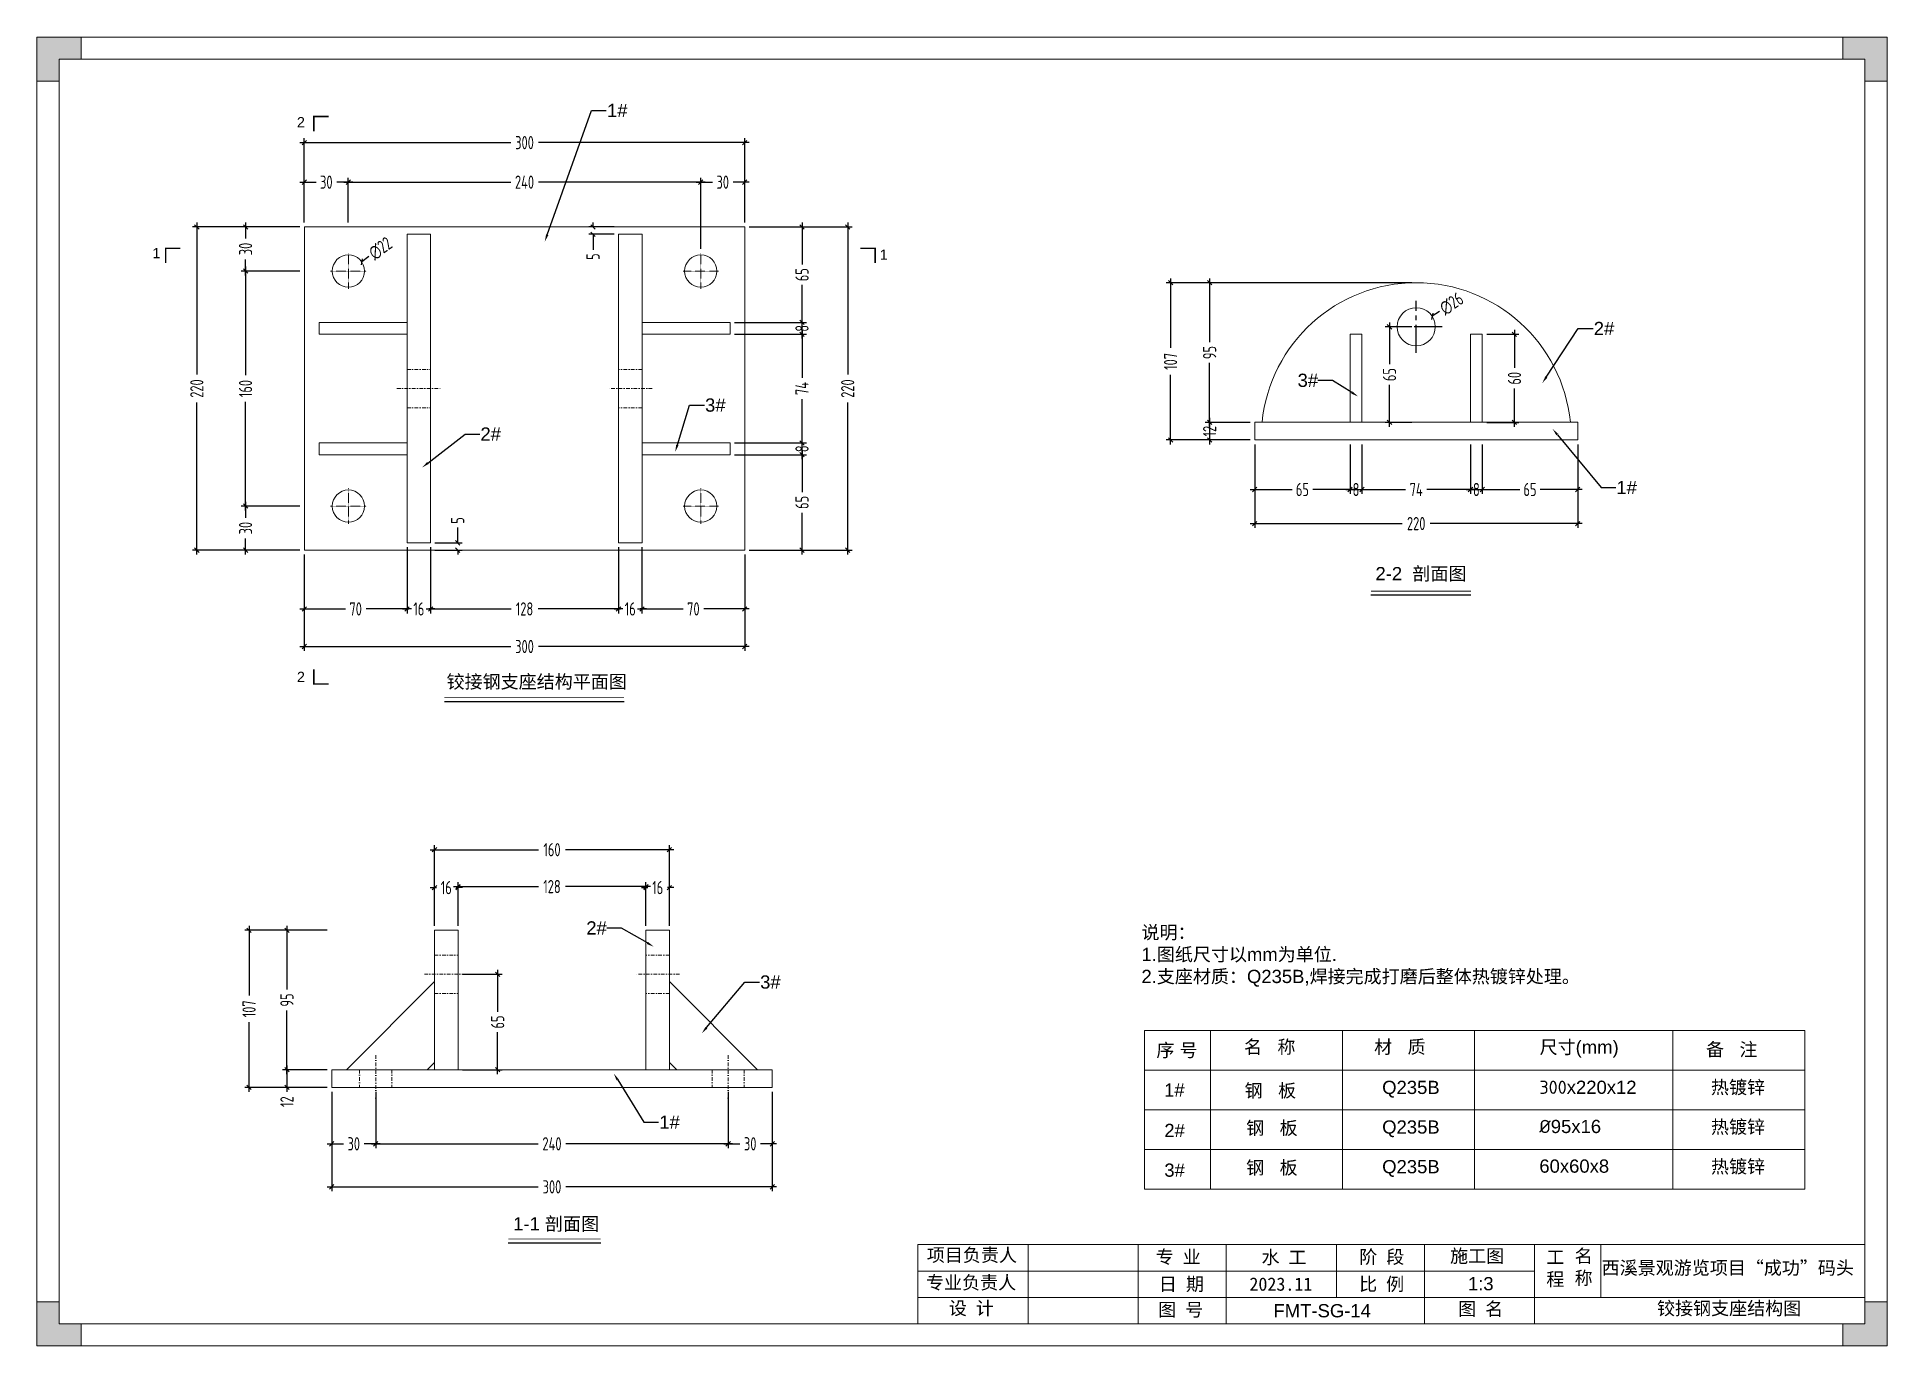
# Model space of a CAD drawing. Header units: millimetres. Extents: x 4 to 2106212, y -117026 to 198097.
# Drawn here: x 1846115 to 1847375, y 189119 to 190010 of the extents above; entities that cross this region are included whole.
import ezdxf
from ezdxf import colors
from ezdxf.entities.mleader import LeaderData, LeaderLine
from ezdxf.math import Vec2, Vec3

# ---------------------------------------------------------------- set-up
doc = ezdxf.new("R2010")
doc.units = ezdxf.units.MM
for name, pattern in [('CENTER', [0.6, 0.375, -0.075, 0.075, -0.075]), ('CENTER2', [28.575, 19.05, -3.175, 3.175, -3.175]), ('DASHDOT', [1, 0.5, -0.25, 0, -0.25])]:
    doc.linetypes.add(name, pattern=pattern)
doc.layers.add('HR-dimension', color=9, linetype='Continuous')
doc.layers.add('标注', color=9, linetype='Continuous')
for name, color, linetype, lineweight in [('图框', 7, 'Continuous', 13), ('文本', 3, 'Continuous', 13), ('结构', 4, 'Continuous', 18)]:
    doc.layers.add(name, color=color, linetype=linetype, lineweight=lineweight)
doc.styles.add('Arial', font='arial.ttf')
doc.styles.add('hztxt', font='ros1.shx', dxfattribs={"width": 0.8, "bigfont": 'hztxt.shx'})
doc.styles.get("Standard").update_dxf_attribs({"font": 'arial.ttf'})
doc.dimstyles.new('DIM-3', dxfattribs={"dimscale": 3, "dimtxt": 3, "dimasz": 1, "dimexe": 1, "dimexo": 1, "dimgap": 1, "dimtad": 0, "dimdec": 1, "dimrnd": 0.0005, "dimzin": 9, "dimdsep": 46, "dimtxsty": 'hztxt', "dimblk": 'OBLIQUE', "dimcen": 0, "dimdle": 1, "dimclrd": 9, "dimclre": 9, "dimclrt": 2, "dimazin": 2, "dimtfac": 1, "dimtdec": 1, "dimtofl": 0, "dimtmove": 0, "dimatfit": 3, "dimfxl": 1, "dimarcsym": 2})

msp = doc.modelspace()

# ---------------------------------------------------------------- texts
at = {"layer": '文本', "style": 'Arial'}
for p in [(1847031.5363, 189290.9087), (1847031.5363, 189263.9439), (1847031.5363, 189236.9523)]:
    msp.add_text('Q235B', height=9, dxfattribs=at).set_placement(p)
at = {"layer": '文本', "char_height": 9, "attachment_point": 1, "style": 'Arial'}
for s, insert in [('2-2  剖面图', (1847026.9465, 189649.6224)), ('\\P铰接钢支座结构平面图', (1846394.3306, 189591.0823)), ('序 号', (1846877.7558, 189325.2354)), ('名   称', (1846937.4233, 189327.4969)), ('材   质', (1847026.0534, 189327.4969)), ('尺寸(mm)', (1847138.748, 189327.2982)), ('备   注', (1847252.1249, 189325.7635)), ('热镀锌', (1847255.4608, 189299.9933)), ('1#', (1846883.0128, 189298.1161)), ('钢   板', (1846937.876, 189297.7248)), ('{\\fISOCPEUR|b0|i0|c0|p34;300}x220x12', (1847138.5726, 189299.9933)), ('2#', (1846883.1754, 189270.6034)), ('钢   板', (1846938.9223, 189272.255)), ('{\\fISOCPEUR|b0|i0|c0|p34;%%C}95x16', (1847138.5726, 189273.3149)), ('热镀锌', (1847255.4608, 189273.0286)), ('3#', (1846883.1754, 189243.5802)), ('钢   板', (1846938.9223, 189245.2634)), ('60x60x8', (1847138.5726, 189246.3367)), ('热镀锌', (1847255.4608, 189246.037)), ('1-1 剖面图', (1846439.6685, 189207.0398)), ('\\P1:3', (1847089.919, 189181.289)), ('\\P{\\fSimSun|b0|i0|c134|p2;铰接钢支座结构图}', (1847218.729, 189164.5641)), ('\\PFMT-SG-14', (1846957.501, 189162.8874))]:
    msp.add_mtext(s, dxfattribs=dict(at, insert=insert))
at = {"layer": '文本', "insert": (1846867.5721, 189405.4444), "char_height": 9, "attachment_point": 1, "style": 'Arial'}
msp.add_mtext_dynamic_manual_height_columns('{\\fSimSun|b0|i0|c134|p2;说明：\\P}1.{\\fSimSun|b0|i0|c134|p2;图纸尺寸以}mm{\\fSimSun|b0|i0|c134|p2;为单位}.\\P2.{\\fSimSun|b0|i0|c134|p2;支座材质：}Q235B,{\\fSimSun|b0|i0|c134|p2;焊接完成打磨后整体热镀锌处理。}', width=471.594702, gutter_width=3.0682, heights=[0], dxfattribs=at)
at = {"layer": '标注', "color": 1, "char_height": 7, "attachment_point": 5, "style": 'Arial'}
for s, insert in [('2', (1846295.1049, 189952.4303)), ('1', (1846196.6999, 189863.2842)), ('1', (1846692.0787, 189862.2336)), ('2', (1846295.1049, 189574.8021))]:
    msp.add_mtext(s, dxfattribs=dict(at, insert=insert))

# ---------------------------------------------------------------- blocks, each defined once
blk = doc.blocks.new('_Oblique')
at = {"color": 0, "linetype": 'ByBlock', "lineweight": -2}
blk.add_line((-0.5, -0.5), (0.5, 0.5), dxfattribs=at)
blk = doc.blocks.new('*D430')
at = {"layer": 'Defpoints', "color": 0, "ltscale": 10, "transparency": 16777216}
for p in [(1846402.1, 189431.4), (1846386.1, 189402.4), (1846402.1, 189402.4)]:
    blk.add_point(p, dxfattribs=at)
at = {"layer": 'HR-dimension', "color": 9, "lineweight": -2, "ltscale": 10, "transparency": 16777216}
for p, q in [((1846383.1, 189431.4), (1846387.4, 189431.4)), ((1846386.1, 189405.4), (1846386.1, 189434.4)), ((1846405.1, 189431.4), (1846400.8, 189431.4)), ((1846402.1, 189405.4), (1846402.1, 189434.4))]:
    blk.add_line(p, q, dxfattribs=at)
at = {"layer": 'HR-dimension', "color": 9, "lineweight": -2, "ltscale": 10, "transparency": 16777216, "xscale": 3, "yscale": 3, "zscale": 3, "rotation": 180}
blk.add_blockref('_Oblique', (1846386.1, 189431.4), dxfattribs=at)
at = {"layer": 'HR-dimension', "color": 9, "lineweight": -2, "ltscale": 10, "transparency": 16777216, "xscale": 3, "yscale": 3, "zscale": 3}
blk.add_blockref('_Oblique', (1846402.1, 189431.4), dxfattribs=at)
at = {"layer": 'HR-dimension', "color": 2, "ltscale": 10, "transparency": 16777216, "insert": (1846394.1, 189431.4), "char_height": 9, "attachment_point": 5, "style": 'hztxt'}
blk.add_mtext('16', dxfattribs=at)
blk = doc.blocks.new('*D431')
at = {"layer": 'Defpoints', "color": 0, "ltscale": 10, "transparency": 16777216}
for p in [(1846530.1, 189432.1), (1846402.1, 189402.4), (1846530.1, 189402.4)]:
    blk.add_point(p, dxfattribs=at)
at = {"layer": 'HR-dimension', "color": 9, "lineweight": -2, "ltscale": 10, "transparency": 16777216}
for p, q in [((1846399.1, 189432.1), (1846457, 189432.1)), ((1846402.1, 189405.4), (1846402.1, 189435.1)), ((1846533.1, 189432.1), (1846475.2, 189432.1)), ((1846530.1, 189405.4), (1846530.1, 189435.1))]:
    blk.add_line(p, q, dxfattribs=at)
at = {"layer": 'HR-dimension', "color": 9, "lineweight": -2, "ltscale": 10, "transparency": 16777216, "xscale": 3, "yscale": 3, "zscale": 3, "rotation": 180}
blk.add_blockref('_Oblique', (1846402.1, 189432.1), dxfattribs=at)
at = {"layer": 'HR-dimension', "color": 9, "lineweight": -2, "ltscale": 10, "transparency": 16777216, "xscale": 3, "yscale": 3, "zscale": 3}
blk.add_blockref('_Oblique', (1846530.1, 189432.1), dxfattribs=at)
at = {"layer": 'HR-dimension', "color": 2, "ltscale": 10, "transparency": 16777216, "insert": (1846466.1, 189432.1), "char_height": 9, "attachment_point": 5, "style": 'hztxt'}
blk.add_mtext('128', dxfattribs=at)
blk = doc.blocks.new('*D432')
at = {"layer": 'Defpoints', "color": 0, "ltscale": 10, "transparency": 16777216}
for p in [(1846530.1, 189431.4), (1846530.1, 189402.4), (1846546.1, 189402.4)]:
    blk.add_point(p, dxfattribs=at)
at = {"layer": 'HR-dimension', "color": 9, "lineweight": -2, "ltscale": 10, "transparency": 16777216}
for p, q in [((1846527.1, 189431.4), (1846531.4, 189431.4)), ((1846530.1, 189405.4), (1846530.1, 189434.4)), ((1846549.1, 189431.4), (1846544.8, 189431.4)), ((1846546.1, 189405.4), (1846546.1, 189434.4))]:
    blk.add_line(p, q, dxfattribs=at)
at = {"layer": 'HR-dimension', "color": 9, "lineweight": -2, "ltscale": 10, "transparency": 16777216, "xscale": 3, "yscale": 3, "zscale": 3, "rotation": 180}
blk.add_blockref('_Oblique', (1846530.1, 189431.4), dxfattribs=at)
at = {"layer": 'HR-dimension', "color": 9, "lineweight": -2, "ltscale": 10, "transparency": 16777216, "xscale": 3, "yscale": 3, "zscale": 3}
blk.add_blockref('_Oblique', (1846546.1, 189431.4), dxfattribs=at)
at = {"layer": 'HR-dimension', "color": 2, "ltscale": 10, "transparency": 16777216, "insert": (1846538.1, 189431.4), "char_height": 9, "attachment_point": 5, "style": 'hztxt'}
blk.add_mtext('16', dxfattribs=at)
blk = doc.blocks.new('*D433')
at = {"layer": 'Defpoints', "color": 0, "ltscale": 10, "transparency": 16777216}
for p in [(1846402.1, 189372.4), (1846429.1, 189372.4), (1846402.1, 189307.4)]:
    blk.add_point(p, dxfattribs=at)
at = {"layer": 'HR-dimension', "color": 9, "lineweight": -2, "ltscale": 10, "transparency": 16777216}
for p, q in [((1846405.1, 189372.4), (1846432.1, 189372.4)), ((1846429.1, 189375.4), (1846429.1, 189346.9)), ((1846429.1, 189304.4), (1846429.1, 189333)), ((1846405.1, 189307.4), (1846432.1, 189307.4))]:
    blk.add_line(p, q, dxfattribs=at)
at = {"layer": 'HR-dimension', "color": 9, "lineweight": -2, "ltscale": 10, "transparency": 16777216, "xscale": 3, "yscale": 3, "zscale": 3}
for p, rotation in [((1846429.1, 189372.4), 90), ((1846429.1, 189307.4), 270)]:
    blk.add_blockref('_Oblique', p, dxfattribs=dict(at, rotation=rotation))
at = {"layer": 'HR-dimension', "color": 2, "ltscale": 10, "transparency": 16777216, "insert": (1846429.1, 189339.9), "char_height": 9, "attachment_point": 5, "rotation": 90, "style": 'hztxt'}
blk.add_mtext('65', dxfattribs=at)
blk = doc.blocks.new('*D351')
at = {"layer": 'Defpoints', "color": 0, "ltscale": 10, "transparency": 16777216}
for p in [(1846316.1, 189295.4), (1846616.1, 189295.4), (1846616.1, 189227.7)]:
    blk.add_point(p, dxfattribs=at)
at = {"layer": 'HR-dimension', "color": 9, "lineweight": -2, "ltscale": 10, "transparency": 16777216}
for p, q in [((1846316.1, 189292.4), (1846316.1, 189224.7)), ((1846616.1, 189292.4), (1846616.1, 189224.7)), ((1846313.1, 189227.7), (1846456.6, 189227.7)), ((1846619.1, 189227.7), (1846475.6, 189227.7))]:
    blk.add_line(p, q, dxfattribs=at)
at = {"layer": 'HR-dimension', "color": 9, "lineweight": -2, "ltscale": 10, "transparency": 16777216, "xscale": 3, "yscale": 3, "zscale": 3, "rotation": 180}
blk.add_blockref('_Oblique', (1846316.1, 189227.7), dxfattribs=at)
at = {"layer": 'HR-dimension', "color": 9, "lineweight": -2, "ltscale": 10, "transparency": 16777216, "xscale": 3, "yscale": 3, "zscale": 3}
blk.add_blockref('_Oblique', (1846616.1, 189227.7), dxfattribs=at)
at = {"layer": 'HR-dimension', "color": 2, "ltscale": 10, "transparency": 16777216, "insert": (1846466.1, 189227.7), "char_height": 9, "attachment_point": 5, "style": 'hztxt'}
blk.add_mtext('300', dxfattribs=at)
blk = doc.blocks.new('*D434')
at = {"layer": 'Defpoints', "color": 0, "ltscale": 10, "transparency": 16777216}
for p in [(1846546.1, 189457.2), (1846386.1, 189402.4), (1846546.1, 189402.4)]:
    blk.add_point(p, dxfattribs=at)
at = {"layer": 'HR-dimension', "color": 9, "lineweight": -2, "ltscale": 10, "transparency": 16777216}
for p, q in [((1846383.1, 189457.2), (1846457, 189457.2)), ((1846386.1, 189405.4), (1846386.1, 189460.2)), ((1846549.1, 189457.2), (1846475.2, 189457.2)), ((1846546.1, 189405.4), (1846546.1, 189460.2))]:
    blk.add_line(p, q, dxfattribs=at)
at = {"layer": 'HR-dimension', "color": 9, "lineweight": -2, "ltscale": 10, "transparency": 16777216, "xscale": 3, "yscale": 3, "zscale": 3, "rotation": 180}
blk.add_blockref('_Oblique', (1846386.1, 189457.2), dxfattribs=at)
at = {"layer": 'HR-dimension', "color": 9, "lineweight": -2, "ltscale": 10, "transparency": 16777216, "xscale": 3, "yscale": 3, "zscale": 3}
blk.add_blockref('_Oblique', (1846546.1, 189457.2), dxfattribs=at)
at = {"layer": 'HR-dimension', "color": 2, "ltscale": 10, "transparency": 16777216, "insert": (1846466.1, 189457.2), "char_height": 9, "attachment_point": 5, "style": 'hztxt'}
blk.add_mtext('160', dxfattribs=at)
blk = doc.blocks.new('*D435')
at = {"layer": 'Defpoints', "color": 0, "ltscale": 10, "transparency": 16777216}
for p in [(1846297.4, 189661.1), (1846597.4, 189661.1), (1846297.4, 189595.5)]:
    blk.add_point(p, dxfattribs=at)
at = {"layer": 'HR-dimension', "color": 9, "lineweight": -2, "ltscale": 10, "transparency": 16777216}
for p, q in [((1846297.4, 189658.1), (1846297.4, 189592.5)), ((1846597.4, 189658.1), (1846597.4, 189592.5)), ((1846294.4, 189595.5), (1846438, 189595.5)), ((1846600.4, 189595.5), (1846456.9, 189595.5))]:
    blk.add_line(p, q, dxfattribs=at)
at = {"layer": 'HR-dimension', "color": 9, "lineweight": -2, "ltscale": 10, "transparency": 16777216, "xscale": 3, "yscale": 3, "zscale": 3, "rotation": 180}
blk.add_blockref('_Oblique', (1846297.4, 189595.5), dxfattribs=at)
at = {"layer": 'HR-dimension', "color": 9, "lineweight": -2, "ltscale": 10, "transparency": 16777216, "xscale": 3, "yscale": 3, "zscale": 3}
blk.add_blockref('_Oblique', (1846597.4, 189595.5), dxfattribs=at)
at = {"layer": 'HR-dimension', "color": 2, "ltscale": 10, "transparency": 16777216, "insert": (1846447.4, 189595.5), "char_height": 9, "attachment_point": 5, "style": 'hztxt'}
blk.add_mtext('300', dxfattribs=at)
blk = doc.blocks.new('*D352')
at = {"layer": 'Defpoints', "color": 0, "ltscale": 10, "transparency": 16777216}
for p in [(1846606.2, 189881.1), (1846667.5, 189881.1), (1846606.2, 189661.1)]:
    blk.add_point(p, dxfattribs=at)
at = {"layer": 'HR-dimension', "color": 9, "lineweight": -2, "ltscale": 10, "transparency": 16777216}
for p, q in [((1846609.2, 189881.1), (1846670.5, 189881.1)), ((1846667.5, 189884.1), (1846667.5, 189780.6)), ((1846667.5, 189658.1), (1846667.5, 189761.6)), ((1846609.2, 189661.1), (1846670.5, 189661.1))]:
    blk.add_line(p, q, dxfattribs=at)
at = {"layer": 'HR-dimension', "color": 9, "lineweight": -2, "ltscale": 10, "transparency": 16777216, "xscale": 3, "yscale": 3, "zscale": 3}
for p, rotation in [((1846667.5, 189881.1), 90), ((1846667.5, 189661.1), 270)]:
    blk.add_blockref('_Oblique', p, dxfattribs=dict(at, rotation=rotation))
at = {"layer": 'HR-dimension', "color": 2, "ltscale": 10, "transparency": 16777216, "insert": (1846667.5, 189771.1), "char_height": 9, "attachment_point": 5, "rotation": 90, "style": 'hztxt'}
blk.add_mtext('220', dxfattribs=at)
blk = doc.blocks.new('*D436')
at = {"layer": 'Defpoints', "color": 0, "ltscale": 10, "transparency": 16777216}
for p in [(1846297.4, 189911.6), (1846297.4, 189881.1), (1846327.4, 189881.1)]:
    blk.add_point(p, dxfattribs=at)
at = {"layer": 'HR-dimension', "color": 9, "lineweight": -2, "ltscale": 10, "transparency": 16777216}
for p, q in [((1846294.4, 189911.6), (1846305.4, 189911.6)), ((1846297.4, 189884.1), (1846297.4, 189914.6)), ((1846330.4, 189911.6), (1846319.5, 189911.6)), ((1846327.4, 189884.1), (1846327.4, 189914.6))]:
    blk.add_line(p, q, dxfattribs=at)
at = {"layer": 'HR-dimension', "color": 9, "lineweight": -2, "ltscale": 10, "transparency": 16777216, "xscale": 3, "yscale": 3, "zscale": 3, "rotation": 180}
blk.add_blockref('_Oblique', (1846297.4, 189911.6), dxfattribs=at)
at = {"layer": 'HR-dimension', "color": 9, "lineweight": -2, "ltscale": 10, "transparency": 16777216, "xscale": 3, "yscale": 3, "zscale": 3}
blk.add_blockref('_Oblique', (1846327.4, 189911.6), dxfattribs=at)
at = {"layer": 'HR-dimension', "color": 2, "ltscale": 10, "transparency": 16777216, "insert": (1846312.4, 189911.6), "char_height": 9, "attachment_point": 5, "style": 'hztxt'}
blk.add_mtext('30', dxfattribs=at)
blk = doc.blocks.new('*D353')
at = {"layer": 'Defpoints', "color": 0, "ltscale": 10, "transparency": 16777216}
for p in [(1846567.4, 189911.6), (1846327.4, 189881.1), (1846567.4, 189881.1)]:
    blk.add_point(p, dxfattribs=at)
at = {"layer": 'HR-dimension', "color": 9, "lineweight": -2, "ltscale": 10, "transparency": 16777216}
for p, q in [((1846324.4, 189911.6), (1846438, 189911.6)), ((1846327.4, 189884.1), (1846327.4, 189914.6)), ((1846570.4, 189911.6), (1846456.9, 189911.6)), ((1846567.4, 189884.1), (1846567.4, 189914.6))]:
    blk.add_line(p, q, dxfattribs=at)
at = {"layer": 'HR-dimension', "color": 9, "lineweight": -2, "ltscale": 10, "transparency": 16777216, "xscale": 3, "yscale": 3, "zscale": 3, "rotation": 180}
blk.add_blockref('_Oblique', (1846327.4, 189911.6), dxfattribs=at)
at = {"layer": 'HR-dimension', "color": 9, "lineweight": -2, "ltscale": 10, "transparency": 16777216, "xscale": 3, "yscale": 3, "zscale": 3}
blk.add_blockref('_Oblique', (1846567.4, 189911.6), dxfattribs=at)
at = {"layer": 'HR-dimension', "color": 2, "ltscale": 10, "transparency": 16777216, "insert": (1846447.4, 189911.6), "char_height": 9, "attachment_point": 5, "style": 'hztxt'}
blk.add_mtext('240', dxfattribs=at)
blk = doc.blocks.new('*D437')
at = {"layer": 'Defpoints', "color": 0, "ltscale": 10, "transparency": 16777216}
for p in [(1846597.4, 189911.6), (1846597.4, 189881.1), (1846567.4, 189863.2)]:
    blk.add_point(p, dxfattribs=at)
at = {"layer": 'HR-dimension', "color": 9, "lineweight": -2, "ltscale": 10, "transparency": 16777216}
for p, q in [((1846564.4, 189911.6), (1846575.4, 189911.6)), ((1846567.4, 189866.2), (1846567.4, 189914.6)), ((1846600.4, 189911.6), (1846589.5, 189911.6)), ((1846597.4, 189884.1), (1846597.4, 189914.6))]:
    blk.add_line(p, q, dxfattribs=at)
at = {"layer": 'HR-dimension', "color": 9, "lineweight": -2, "ltscale": 10, "transparency": 16777216, "xscale": 3, "yscale": 3, "zscale": 3, "rotation": 180}
blk.add_blockref('_Oblique', (1846567.4, 189911.6), dxfattribs=at)
at = {"layer": 'HR-dimension', "color": 9, "lineweight": -2, "ltscale": 10, "transparency": 16777216, "xscale": 3, "yscale": 3, "zscale": 3}
blk.add_blockref('_Oblique', (1846597.4, 189911.6), dxfattribs=at)
at = {"layer": 'HR-dimension', "color": 2, "ltscale": 10, "transparency": 16777216, "insert": (1846582.4, 189911.6), "char_height": 9, "attachment_point": 5, "style": 'hztxt'}
blk.add_mtext('30', dxfattribs=at)
blk = doc.blocks.new('*D354')
at = {"layer": 'Defpoints', "color": 0, "ltscale": 10, "transparency": 16777216}
for p in [(1846257.4, 189691.1), (1846297.4, 189691.1), (1846297.4, 189661.1)]:
    blk.add_point(p, dxfattribs=at)
at = {"layer": 'HR-dimension', "color": 9, "lineweight": -2, "ltscale": 10, "transparency": 16777216}
for p, q in [((1846257.4, 189694.1), (1846257.4, 189683.2)), ((1846294.4, 189691.1), (1846254.4, 189691.1)), ((1846257.4, 189658.1), (1846257.4, 189669)), ((1846294.4, 189661.1), (1846254.4, 189661.1))]:
    blk.add_line(p, q, dxfattribs=at)
at = {"layer": 'HR-dimension', "color": 9, "lineweight": -2, "ltscale": 10, "transparency": 16777216, "xscale": 3, "yscale": 3, "zscale": 3}
for p, rotation in [((1846257.4, 189691.1), 90), ((1846257.4, 189661.1), 270)]:
    blk.add_blockref('_Oblique', p, dxfattribs=dict(at, rotation=rotation))
at = {"layer": 'HR-dimension', "color": 2, "ltscale": 10, "transparency": 16777216, "insert": (1846257.4, 189676.1), "char_height": 9, "attachment_point": 5, "rotation": 90, "style": 'hztxt'}
blk.add_mtext('30', dxfattribs=at)
blk = doc.blocks.new('*D355')
at = {"layer": 'Defpoints', "color": 0, "ltscale": 10, "transparency": 16777216}
for p in [(1846257.4, 189851.1), (1846297.4, 189851.1), (1846297.4, 189691.1)]:
    blk.add_point(p, dxfattribs=at)
at = {"layer": 'HR-dimension', "color": 9, "lineweight": -2, "ltscale": 10, "transparency": 16777216}
for p, q in [((1846294.4, 189851.1), (1846254.4, 189851.1)), ((1846257.4, 189854.1), (1846257.4, 189780.2)), ((1846257.4, 189688.1), (1846257.4, 189762)), ((1846294.4, 189691.1), (1846254.4, 189691.1))]:
    blk.add_line(p, q, dxfattribs=at)
at = {"layer": 'HR-dimension', "color": 9, "lineweight": -2, "ltscale": 10, "transparency": 16777216, "xscale": 3, "yscale": 3, "zscale": 3}
for p, rotation in [((1846257.4, 189851.1), 90), ((1846257.4, 189691.1), 270)]:
    blk.add_blockref('_Oblique', p, dxfattribs=dict(at, rotation=rotation))
at = {"layer": 'HR-dimension', "color": 2, "ltscale": 10, "transparency": 16777216, "insert": (1846257.4, 189771.1), "char_height": 9, "attachment_point": 5, "rotation": 90, "style": 'hztxt'}
blk.add_mtext('160', dxfattribs=at)
blk = doc.blocks.new('*D356')
at = {"layer": 'Defpoints', "color": 0, "ltscale": 10, "transparency": 16777216}
for p in [(1846257.4, 189881.1), (1846297.4, 189881.1), (1846297.4, 189851.1)]:
    blk.add_point(p, dxfattribs=at)
at = {"layer": 'HR-dimension', "color": 9, "lineweight": -2, "ltscale": 10, "transparency": 16777216}
for p, q in [((1846294.4, 189881.1), (1846254.4, 189881.1)), ((1846257.4, 189884.1), (1846257.4, 189873.2)), ((1846257.4, 189848.1), (1846257.4, 189859)), ((1846294.4, 189851.1), (1846254.4, 189851.1))]:
    blk.add_line(p, q, dxfattribs=at)
at = {"layer": 'HR-dimension', "color": 9, "lineweight": -2, "ltscale": 10, "transparency": 16777216, "xscale": 3, "yscale": 3, "zscale": 3}
for p, rotation in [((1846257.4, 189881.1), 90), ((1846257.4, 189851.1), 270)]:
    blk.add_blockref('_Oblique', p, dxfattribs=dict(at, rotation=rotation))
at = {"layer": 'HR-dimension', "color": 2, "ltscale": 10, "transparency": 16777216, "insert": (1846257.4, 189866.1), "char_height": 9, "attachment_point": 5, "rotation": 90, "style": 'hztxt'}
blk.add_mtext('30', dxfattribs=at)
blk = doc.blocks.new('*D438')
at = {"layer": 'Defpoints', "color": 0, "ltscale": 10, "transparency": 16777216}
for p in [(1846587.4, 189726.1), (1846636.4, 189726.1), (1846597.4, 189661.1)]:
    blk.add_point(p, dxfattribs=at)
at = {"layer": 'HR-dimension', "color": 9, "lineweight": -2, "ltscale": 10, "transparency": 16777216}
for p, q in [((1846590.4, 189726.1), (1846639.4, 189726.1)), ((1846636.4, 189729.1), (1846636.4, 189700.6)), ((1846636.4, 189658.1), (1846636.4, 189686.6)), ((1846600.4, 189661.1), (1846639.4, 189661.1))]:
    blk.add_line(p, q, dxfattribs=at)
at = {"layer": 'HR-dimension', "color": 9, "lineweight": -2, "ltscale": 10, "transparency": 16777216, "xscale": 3, "yscale": 3, "zscale": 3}
for p, rotation in [((1846636.4, 189726.1), 90), ((1846636.4, 189661.1), 270)]:
    blk.add_blockref('_Oblique', p, dxfattribs=dict(at, rotation=rotation))
at = {"layer": 'HR-dimension', "color": 2, "ltscale": 10, "transparency": 16777216, "insert": (1846636.4, 189693.6), "char_height": 9, "attachment_point": 5, "rotation": 90, "style": 'hztxt'}
blk.add_mtext('65', dxfattribs=at)
blk = doc.blocks.new('*D439')
at = {"layer": 'Defpoints', "color": 0, "ltscale": 10, "transparency": 16777216}
for p in [(1846587.4, 189734.1), (1846636.4, 189734.1), (1846587.4, 189726.1)]:
    blk.add_point(p, dxfattribs=at)
at = {"layer": 'HR-dimension', "color": 9, "lineweight": -2, "ltscale": 10, "transparency": 16777216}
for p, q in [((1846590.4, 189734.1), (1846639.4, 189734.1)), ((1846636.4, 189723.1), (1846636.4, 189737.1)), ((1846590.4, 189726.1), (1846639.4, 189726.1))]:
    blk.add_line(p, q, dxfattribs=at)
at = {"layer": 'HR-dimension', "color": 9, "lineweight": -2, "ltscale": 10, "transparency": 16777216, "xscale": 3, "yscale": 3, "zscale": 3}
for p, rotation in [((1846636.4, 189734.1), 90), ((1846636.4, 189726.1), 270)]:
    blk.add_blockref('_Oblique', p, dxfattribs=dict(at, rotation=rotation))
at = {"layer": 'HR-dimension', "color": 2, "ltscale": 10, "transparency": 16777216, "insert": (1846636.4, 189730.1), "char_height": 9, "attachment_point": 5, "rotation": 90, "style": 'hztxt'}
blk.add_mtext('8', dxfattribs=at)
blk = doc.blocks.new('*D440')
at = {"layer": 'Defpoints', "color": 0, "ltscale": 10, "transparency": 16777216}
for p in [(1846587.4, 189808.1), (1846636.4, 189808.1), (1846587.4, 189734.1)]:
    blk.add_point(p, dxfattribs=at)
at = {"layer": 'HR-dimension', "color": 9, "lineweight": -2, "ltscale": 10, "transparency": 16777216}
for p, q in [((1846590.4, 189808.1), (1846639.4, 189808.1)), ((1846636.4, 189811.1), (1846636.4, 189778.3)), ((1846636.4, 189731.1), (1846636.4, 189763.9)), ((1846590.4, 189734.1), (1846639.4, 189734.1))]:
    blk.add_line(p, q, dxfattribs=at)
at = {"layer": 'HR-dimension', "color": 9, "lineweight": -2, "ltscale": 10, "transparency": 16777216, "xscale": 3, "yscale": 3, "zscale": 3}
for p, rotation in [((1846636.4, 189808.1), 90), ((1846636.4, 189734.1), 270)]:
    blk.add_blockref('_Oblique', p, dxfattribs=dict(at, rotation=rotation))
at = {"layer": 'HR-dimension', "color": 2, "ltscale": 10, "transparency": 16777216, "insert": (1846636.4, 189771.1), "char_height": 9, "attachment_point": 5, "rotation": 90, "style": 'hztxt'}
blk.add_mtext('74', dxfattribs=at)
blk = doc.blocks.new('*D441')
at = {"layer": 'Defpoints', "color": 0, "ltscale": 10, "transparency": 16777216}
for p in [(1846587.4, 189816.1), (1846587.4, 189808.1), (1846636.4, 189816.1)]:
    blk.add_point(p, dxfattribs=at)
at = {"layer": 'HR-dimension', "color": 9, "lineweight": -2, "ltscale": 10, "transparency": 16777216}
for p, q in [((1846636.4, 189805.1), (1846636.4, 189819.1)), ((1846590.4, 189816.1), (1846639.4, 189816.1)), ((1846590.4, 189808.1), (1846639.4, 189808.1))]:
    blk.add_line(p, q, dxfattribs=at)
at = {"layer": 'HR-dimension', "color": 9, "lineweight": -2, "ltscale": 10, "transparency": 16777216, "xscale": 3, "yscale": 3, "zscale": 3}
for p, rotation in [((1846636.4, 189816.1), 90), ((1846636.4, 189808.1), 270)]:
    blk.add_blockref('_Oblique', p, dxfattribs=dict(at, rotation=rotation))
at = {"layer": 'HR-dimension', "color": 2, "ltscale": 10, "transparency": 16777216, "insert": (1846636.4, 189812.1), "char_height": 9, "attachment_point": 5, "rotation": 90, "style": 'hztxt'}
blk.add_mtext('8', dxfattribs=at)
blk = doc.blocks.new('*D442')
at = {"layer": 'Defpoints', "color": 0, "ltscale": 10, "transparency": 16777216}
for p in [(1846597.4, 189881.1), (1846636.4, 189881.1), (1846587.4, 189816.1)]:
    blk.add_point(p, dxfattribs=at)
at = {"layer": 'HR-dimension', "color": 9, "lineweight": -2, "ltscale": 10, "transparency": 16777216}
for p, q in [((1846600.4, 189881.1), (1846639.4, 189881.1)), ((1846636.4, 189884.1), (1846636.4, 189855.6)), ((1846636.4, 189813.1), (1846636.4, 189841.6)), ((1846590.4, 189816.1), (1846639.4, 189816.1))]:
    blk.add_line(p, q, dxfattribs=at)
at = {"layer": 'HR-dimension', "color": 9, "lineweight": -2, "ltscale": 10, "transparency": 16777216, "xscale": 3, "yscale": 3, "zscale": 3}
for p, rotation in [((1846636.4, 189881.1), 90), ((1846636.4, 189816.1), 270)]:
    blk.add_blockref('_Oblique', p, dxfattribs=dict(at, rotation=rotation))
at = {"layer": 'HR-dimension', "color": 2, "ltscale": 10, "transparency": 16777216, "insert": (1846636.4, 189848.6), "char_height": 9, "attachment_point": 5, "rotation": 90, "style": 'hztxt'}
blk.add_mtext('65', dxfattribs=at)
blk = doc.blocks.new('*D443')
at = {"layer": 'Defpoints', "color": 0, "ltscale": 10, "transparency": 16777216}
for p in [(1846336.5, 189857.4), (1846318.4, 189844.8)]:
    blk.add_point(p, dxfattribs=at)
at = {"layer": 'HR-dimension', "color": 9, "lineweight": -2, "ltscale": 10, "transparency": 16777216}
blk.add_line((1846341.4, 189860.9), (1846336.5, 189857.4), dxfattribs=at)
at = {"layer": 'HR-dimension', "color": 9, "lineweight": -2, "ltscale": 10, "transparency": 16777216, "xscale": 3, "yscale": 3, "zscale": 3, "rotation": 215.0759654508715}
blk.add_blockref('_Oblique', (1846336.5, 189857.4), dxfattribs=at)
at = {"layer": 'HR-dimension', "color": 2, "ltscale": 10, "transparency": 16777216, "insert": (1846349.3, 189866.5), "char_height": 9, "attachment_point": 5, "rotation": 35.076, "style": 'hztxt'}
blk.add_mtext('∅22', dxfattribs=at)
blk = doc.blocks.new('*D444')
at = {"layer": 'Defpoints', "color": 0, "ltscale": 10, "transparency": 16777216}
for p in [(1846367.4, 189666.1), (1846297.4, 189640.7), (1846297.4, 189621.1)]:
    blk.add_point(p, dxfattribs=at)
at = {"layer": 'HR-dimension', "color": 9, "lineweight": -2, "ltscale": 10, "transparency": 16777216}
for p, q in [((1846367.4, 189663.1), (1846367.4, 189618.1)), ((1846297.4, 189637.7), (1846297.4, 189618.1)), ((1846294.4, 189621.1), (1846325.4, 189621.1)), ((1846370.4, 189621.1), (1846339.5, 189621.1))]:
    blk.add_line(p, q, dxfattribs=at)
at = {"layer": 'HR-dimension', "color": 9, "lineweight": -2, "ltscale": 10, "transparency": 16777216, "xscale": 3, "yscale": 3, "zscale": 3, "rotation": 180}
blk.add_blockref('_Oblique', (1846297.4, 189621.1), dxfattribs=at)
at = {"layer": 'HR-dimension', "color": 9, "lineweight": -2, "ltscale": 10, "transparency": 16777216, "xscale": 3, "yscale": 3, "zscale": 3}
blk.add_blockref('_Oblique', (1846367.4, 189621.1), dxfattribs=at)
at = {"layer": 'HR-dimension', "color": 2, "ltscale": 10, "transparency": 16777216, "insert": (1846332.4, 189621.1), "char_height": 9, "attachment_point": 5, "style": 'hztxt'}
blk.add_mtext('70', dxfattribs=at)
blk = doc.blocks.new('*D445')
at = {"layer": 'Defpoints', "color": 0, "ltscale": 10, "transparency": 16777216}
for p in [(1846367.4, 189666.1), (1846383.4, 189666.1), (1846383.4, 189621.1)]:
    blk.add_point(p, dxfattribs=at)
at = {"layer": 'HR-dimension', "color": 9, "lineweight": -2, "ltscale": 10, "transparency": 16777216}
for p, q in [((1846367.4, 189663.1), (1846367.4, 189618.1)), ((1846383.4, 189663.1), (1846383.4, 189618.1)), ((1846364.4, 189621.1), (1846368.7, 189621.1)), ((1846386.4, 189621.1), (1846382.2, 189621.1))]:
    blk.add_line(p, q, dxfattribs=at)
at = {"layer": 'HR-dimension', "color": 9, "lineweight": -2, "ltscale": 10, "transparency": 16777216, "xscale": 3, "yscale": 3, "zscale": 3, "rotation": 180}
blk.add_blockref('_Oblique', (1846367.4, 189621.1), dxfattribs=at)
at = {"layer": 'HR-dimension', "color": 9, "lineweight": -2, "ltscale": 10, "transparency": 16777216, "xscale": 3, "yscale": 3, "zscale": 3}
blk.add_blockref('_Oblique', (1846383.4, 189621.1), dxfattribs=at)
at = {"layer": 'HR-dimension', "color": 2, "ltscale": 10, "transparency": 16777216, "insert": (1846375.4, 189621.1), "char_height": 9, "attachment_point": 5, "style": 'hztxt'}
blk.add_mtext('16', dxfattribs=at)
blk = doc.blocks.new('*D446')
at = {"layer": 'Defpoints', "color": 0, "ltscale": 10, "transparency": 16777216}
for p in [(1846383.4, 189666.1), (1846511.4, 189666.1), (1846511.4, 189621.1)]:
    blk.add_point(p, dxfattribs=at)
at = {"layer": 'HR-dimension', "color": 9, "lineweight": -2, "ltscale": 10, "transparency": 16777216}
for p, q in [((1846383.4, 189663.1), (1846383.4, 189618.1)), ((1846511.4, 189663.1), (1846511.4, 189618.1)), ((1846380.4, 189621.1), (1846438.3, 189621.1)), ((1846514.4, 189621.1), (1846456.6, 189621.1))]:
    blk.add_line(p, q, dxfattribs=at)
at = {"layer": 'HR-dimension', "color": 9, "lineweight": -2, "ltscale": 10, "transparency": 16777216, "xscale": 3, "yscale": 3, "zscale": 3, "rotation": 180}
blk.add_blockref('_Oblique', (1846383.4, 189621.1), dxfattribs=at)
at = {"layer": 'HR-dimension', "color": 9, "lineweight": -2, "ltscale": 10, "transparency": 16777216, "xscale": 3, "yscale": 3, "zscale": 3}
blk.add_blockref('_Oblique', (1846511.4, 189621.1), dxfattribs=at)
at = {"layer": 'HR-dimension', "color": 2, "ltscale": 10, "transparency": 16777216, "insert": (1846447.4, 189621.1), "char_height": 9, "attachment_point": 5, "style": 'hztxt'}
blk.add_mtext('128', dxfattribs=at)
blk = doc.blocks.new('*D447')
at = {"layer": 'Defpoints', "color": 0, "ltscale": 10, "transparency": 16777216}
for p in [(1846511.4, 189666.1), (1846527.4, 189666.1), (1846527.4, 189621.1)]:
    blk.add_point(p, dxfattribs=at)
at = {"layer": 'HR-dimension', "color": 9, "lineweight": -2, "ltscale": 10, "transparency": 16777216}
for p, q in [((1846511.4, 189663.1), (1846511.4, 189618.1)), ((1846527.4, 189663.1), (1846527.4, 189618.1)), ((1846508.4, 189621.1), (1846512.7, 189621.1)), ((1846530.4, 189621.1), (1846526.2, 189621.1))]:
    blk.add_line(p, q, dxfattribs=at)
at = {"layer": 'HR-dimension', "color": 9, "lineweight": -2, "ltscale": 10, "transparency": 16777216, "xscale": 3, "yscale": 3, "zscale": 3, "rotation": 180}
blk.add_blockref('_Oblique', (1846511.4, 189621.1), dxfattribs=at)
at = {"layer": 'HR-dimension', "color": 9, "lineweight": -2, "ltscale": 10, "transparency": 16777216, "xscale": 3, "yscale": 3, "zscale": 3}
blk.add_blockref('_Oblique', (1846527.4, 189621.1), dxfattribs=at)
at = {"layer": 'HR-dimension', "color": 2, "ltscale": 10, "transparency": 16777216, "insert": (1846519.4, 189621.1), "char_height": 9, "attachment_point": 5, "style": 'hztxt'}
blk.add_mtext('16', dxfattribs=at)
blk = doc.blocks.new('*D448')
at = {"layer": 'Defpoints', "color": 0, "ltscale": 10, "transparency": 16777216}
for p in [(1846527.4, 189666.1), (1846597.4, 189636.7), (1846597.4, 189621.1)]:
    blk.add_point(p, dxfattribs=at)
at = {"layer": 'HR-dimension', "color": 9, "lineweight": -2, "ltscale": 10, "transparency": 16777216}
for p, q in [((1846527.4, 189663.1), (1846527.4, 189618.1)), ((1846597.4, 189633.7), (1846597.4, 189618.1)), ((1846524.4, 189621.1), (1846555.4, 189621.1)), ((1846600.4, 189621.1), (1846569.5, 189621.1))]:
    blk.add_line(p, q, dxfattribs=at)
at = {"layer": 'HR-dimension', "color": 9, "lineweight": -2, "ltscale": 10, "transparency": 16777216, "xscale": 3, "yscale": 3, "zscale": 3, "rotation": 180}
blk.add_blockref('_Oblique', (1846527.4, 189621.1), dxfattribs=at)
at = {"layer": 'HR-dimension', "color": 9, "lineweight": -2, "ltscale": 10, "transparency": 16777216, "xscale": 3, "yscale": 3, "zscale": 3}
blk.add_blockref('_Oblique', (1846597.4, 189621.1), dxfattribs=at)
at = {"layer": 'HR-dimension', "color": 2, "ltscale": 10, "transparency": 16777216, "insert": (1846562.4, 189621.1), "char_height": 9, "attachment_point": 5, "style": 'hztxt'}
blk.add_mtext('70', dxfattribs=at)
blk = doc.blocks.new('*D449')
at = {"layer": 'Defpoints', "color": 0, "ltscale": 10, "transparency": 16777216}
for p in [(1846494.1, 189881.1), (1846511.4, 189881.1), (1846511.4, 189876.1)]:
    blk.add_point(p, dxfattribs=at)
at = {"layer": 'HR-dimension', "color": 9, "lineweight": -2, "ltscale": 10, "transparency": 16777216}
for p, q in [((1846508.4, 189881.1), (1846491.1, 189881.1)), ((1846494.1, 189881.1), (1846494.1, 189884.1)), ((1846508.4, 189876.1), (1846491.1, 189876.1)), ((1846494.1, 189876.1), (1846494.1, 189865.6))]:
    blk.add_line(p, q, dxfattribs=at)
at = {"layer": 'HR-dimension', "color": 9, "lineweight": -2, "ltscale": 10, "transparency": 16777216, "xscale": 3, "yscale": 3, "zscale": 3}
for p, rotation in [((1846494.1, 189881.1), 270), ((1846494.1, 189876.1), 90)]:
    blk.add_blockref('_Oblique', p, dxfattribs=dict(at, rotation=rotation))
at = {"layer": 'HR-dimension', "color": 2, "ltscale": 10, "transparency": 16777216, "insert": (1846494.1, 189860.9), "char_height": 9, "attachment_point": 5, "rotation": 90, "style": 'hztxt'}
blk.add_mtext('5', dxfattribs=at)
blk = doc.blocks.new('*D450')
at = {"layer": 'Defpoints', "color": 0, "ltscale": 10, "transparency": 16777216}
for p in [(1846383.4, 189666.1), (1846383.4, 189661.1), (1846401.9, 189666.1)]:
    blk.add_point(p, dxfattribs=at)
at = {"layer": 'HR-dimension', "color": 9, "lineweight": -2, "ltscale": 10, "transparency": 16777216}
for p, q in [((1846401.9, 189666.1), (1846401.9, 189676.6)), ((1846386.4, 189666.1), (1846404.9, 189666.1)), ((1846386.4, 189661.1), (1846404.9, 189661.1)), ((1846401.9, 189661.1), (1846401.9, 189658.1))]:
    blk.add_line(p, q, dxfattribs=at)
at = {"layer": 'HR-dimension', "color": 9, "lineweight": -2, "ltscale": 10, "transparency": 16777216, "xscale": 3, "yscale": 3, "zscale": 3}
for p, rotation in [((1846401.9, 189666.1), 270), ((1846401.9, 189661.1), 90)]:
    blk.add_blockref('_Oblique', p, dxfattribs=dict(at, rotation=rotation))
at = {"layer": 'HR-dimension', "color": 2, "ltscale": 10, "transparency": 16777216, "insert": (1846401.9, 189681.3), "char_height": 9, "attachment_point": 5, "rotation": 90, "style": 'hztxt'}
blk.add_mtext('5', dxfattribs=at)
blk = doc.blocks.new('*D357')
at = {"layer": 'Defpoints', "color": 0, "ltscale": 10, "transparency": 16777216}
for p in [(1846944.7, 189748.1), (1846914, 189736.1), (1846944.7, 189736.1)]:
    blk.add_point(p, dxfattribs=at)
at = {"layer": 'HR-dimension', "color": 9, "lineweight": -2, "ltscale": 10, "transparency": 16777216}
for p, q in [((1846941.7, 189748.1), (1846911, 189748.1)), ((1846914, 189751.1), (1846914, 189733.1)), ((1846941.7, 189736.1), (1846911, 189736.1))]:
    blk.add_line(p, q, dxfattribs=at)
at = {"layer": 'HR-dimension', "color": 9, "lineweight": -2, "ltscale": 10, "transparency": 16777216, "xscale": 3, "yscale": 3, "zscale": 3}
for p, rotation in [((1846914, 189748.1), 90), ((1846914, 189736.1), 270)]:
    blk.add_blockref('_Oblique', p, dxfattribs=dict(at, rotation=rotation))
at = {"layer": 'HR-dimension', "color": 2, "ltscale": 10, "transparency": 16777216, "insert": (1846914, 189742.1), "char_height": 9, "attachment_point": 5, "rotation": 90, "style": 'hztxt'}
blk.add_mtext('12', dxfattribs=at)
blk = doc.blocks.new('*D358')
at = {"layer": 'Defpoints', "color": 0, "ltscale": 10, "transparency": 16777216}
for p in [(1846944.7, 189736.1), (1847009.7, 189736.1), (1847009.7, 189702.4)]:
    blk.add_point(p, dxfattribs=at)
at = {"layer": 'HR-dimension', "color": 9, "lineweight": -2, "ltscale": 10, "transparency": 16777216}
for p, q in [((1846944.7, 189733.1), (1846944.7, 189699.4)), ((1847009.7, 189733.1), (1847009.7, 189699.4)), ((1846941.7, 189702.4), (1846970.3, 189702.4)), ((1847012.7, 189702.4), (1846984.2, 189702.4))]:
    blk.add_line(p, q, dxfattribs=at)
at = {"layer": 'HR-dimension', "color": 9, "lineweight": -2, "ltscale": 10, "transparency": 16777216, "xscale": 3, "yscale": 3, "zscale": 3, "rotation": 180}
blk.add_blockref('_Oblique', (1846944.7, 189702.4), dxfattribs=at)
at = {"layer": 'HR-dimension', "color": 9, "lineweight": -2, "ltscale": 10, "transparency": 16777216, "xscale": 3, "yscale": 3, "zscale": 3}
blk.add_blockref('_Oblique', (1847009.7, 189702.4), dxfattribs=at)
at = {"layer": 'HR-dimension', "color": 2, "ltscale": 10, "transparency": 16777216, "insert": (1846977.2, 189702.4), "char_height": 9, "attachment_point": 5, "style": 'hztxt'}
blk.add_mtext('65', dxfattribs=at)
blk = doc.blocks.new('*D177')
at = {"layer": 'Defpoints', "color": 0, "ltscale": 10, "transparency": 16777216}
for p in [(1847009.7, 189736.1), (1847017.7, 189736.1), (1847017.7, 189702.4)]:
    blk.add_point(p, dxfattribs=at)
at = {"layer": 'HR-dimension', "color": 9, "lineweight": -2, "ltscale": 10, "transparency": 16777216}
for p, q in [((1847009.7, 189733.1), (1847009.7, 189699.4)), ((1847017.7, 189733.1), (1847017.7, 189699.4)), ((1847006.7, 189702.4), (1847020.7, 189702.4))]:
    blk.add_line(p, q, dxfattribs=at)
at = {"layer": 'HR-dimension', "color": 9, "lineweight": -2, "ltscale": 10, "transparency": 16777216, "xscale": 3, "yscale": 3, "zscale": 3, "rotation": 180}
blk.add_blockref('_Oblique', (1847009.7, 189702.4), dxfattribs=at)
at = {"layer": 'HR-dimension', "color": 9, "lineweight": -2, "ltscale": 10, "transparency": 16777216, "xscale": 3, "yscale": 3, "zscale": 3}
blk.add_blockref('_Oblique', (1847017.7, 189702.4), dxfattribs=at)
at = {"layer": 'HR-dimension', "color": 2, "ltscale": 10, "transparency": 16777216, "insert": (1847013.7, 189702.4), "char_height": 9, "attachment_point": 5, "style": 'hztxt'}
blk.add_mtext('8', dxfattribs=at)
blk = doc.blocks.new('*D178')
at = {"layer": 'Defpoints', "color": 0, "ltscale": 10, "transparency": 16777216}
for p in [(1847017.7, 189736.1), (1847091.7, 189736.1), (1847091.7, 189702.4)]:
    blk.add_point(p, dxfattribs=at)
at = {"layer": 'HR-dimension', "color": 9, "lineweight": -2, "ltscale": 10, "transparency": 16777216}
for p, q in [((1847017.7, 189733.1), (1847017.7, 189699.4)), ((1847091.7, 189733.1), (1847091.7, 189699.4)), ((1847014.7, 189702.4), (1847047.5, 189702.4)), ((1847094.7, 189702.4), (1847061.9, 189702.4))]:
    blk.add_line(p, q, dxfattribs=at)
at = {"layer": 'HR-dimension', "color": 9, "lineweight": -2, "ltscale": 10, "transparency": 16777216, "xscale": 3, "yscale": 3, "zscale": 3, "rotation": 180}
blk.add_blockref('_Oblique', (1847017.7, 189702.4), dxfattribs=at)
at = {"layer": 'HR-dimension', "color": 9, "lineweight": -2, "ltscale": 10, "transparency": 16777216, "xscale": 3, "yscale": 3, "zscale": 3}
blk.add_blockref('_Oblique', (1847091.7, 189702.4), dxfattribs=at)
at = {"layer": 'HR-dimension', "color": 2, "ltscale": 10, "transparency": 16777216, "insert": (1847054.7, 189702.4), "char_height": 9, "attachment_point": 5, "style": 'hztxt'}
blk.add_mtext('74', dxfattribs=at)
blk = doc.blocks.new('*D179')
at = {"layer": 'Defpoints', "color": 0, "ltscale": 10, "transparency": 16777216}
for p in [(1847091.7, 189736.1), (1847099.7, 189736.1), (1847099.7, 189702.4)]:
    blk.add_point(p, dxfattribs=at)
at = {"layer": 'HR-dimension', "color": 9, "lineweight": -2, "ltscale": 10, "transparency": 16777216}
for p, q in [((1847091.7, 189733.1), (1847091.7, 189699.4)), ((1847099.7, 189733.1), (1847099.7, 189699.4)), ((1847088.7, 189702.4), (1847102.7, 189702.4))]:
    blk.add_line(p, q, dxfattribs=at)
at = {"layer": 'HR-dimension', "color": 9, "lineweight": -2, "ltscale": 10, "transparency": 16777216, "xscale": 3, "yscale": 3, "zscale": 3, "rotation": 180}
blk.add_blockref('_Oblique', (1847091.7, 189702.4), dxfattribs=at)
at = {"layer": 'HR-dimension', "color": 9, "lineweight": -2, "ltscale": 10, "transparency": 16777216, "xscale": 3, "yscale": 3, "zscale": 3}
blk.add_blockref('_Oblique', (1847099.7, 189702.4), dxfattribs=at)
at = {"layer": 'HR-dimension', "color": 2, "ltscale": 10, "transparency": 16777216, "insert": (1847095.7, 189702.4), "char_height": 9, "attachment_point": 5, "style": 'hztxt'}
blk.add_mtext('8', dxfattribs=at)
blk = doc.blocks.new('*D180')
at = {"layer": 'Defpoints', "color": 0, "ltscale": 10, "transparency": 16777216}
for p in [(1847099.7, 189736.1), (1847164.7, 189736.1), (1847164.7, 189702.4)]:
    blk.add_point(p, dxfattribs=at)
at = {"layer": 'HR-dimension', "color": 9, "lineweight": -2, "ltscale": 10, "transparency": 16777216}
for p, q in [((1847099.7, 189733.1), (1847099.7, 189699.4)), ((1847164.7, 189733.1), (1847164.7, 189699.4)), ((1847096.7, 189702.4), (1847125.3, 189702.4)), ((1847167.7, 189702.4), (1847139.2, 189702.4))]:
    blk.add_line(p, q, dxfattribs=at)
at = {"layer": 'HR-dimension', "color": 9, "lineweight": -2, "ltscale": 10, "transparency": 16777216, "xscale": 3, "yscale": 3, "zscale": 3, "rotation": 180}
blk.add_blockref('_Oblique', (1847099.7, 189702.4), dxfattribs=at)
at = {"layer": 'HR-dimension', "color": 9, "lineweight": -2, "ltscale": 10, "transparency": 16777216, "xscale": 3, "yscale": 3, "zscale": 3}
blk.add_blockref('_Oblique', (1847164.7, 189702.4), dxfattribs=at)
at = {"layer": 'HR-dimension', "color": 2, "ltscale": 10, "transparency": 16777216, "insert": (1847132.2, 189702.4), "char_height": 9, "attachment_point": 5, "style": 'hztxt'}
blk.add_mtext('65', dxfattribs=at)
blk = doc.blocks.new('*D181')
at = {"layer": 'Defpoints', "color": 0, "ltscale": 10, "transparency": 16777216}
for p in [(1846944.7, 189736.1), (1847164.7, 189736.1), (1846944.7, 189679.2)]:
    blk.add_point(p, dxfattribs=at)
at = {"layer": 'HR-dimension', "color": 9, "lineweight": -2, "ltscale": 10, "transparency": 16777216}
for p, q in [((1846944.7, 189733.1), (1846944.7, 189676.2)), ((1847164.7, 189733.1), (1847164.7, 189676.2)), ((1846941.7, 189679.2), (1847045.2, 189679.2)), ((1847167.7, 189679.2), (1847064.2, 189679.2))]:
    blk.add_line(p, q, dxfattribs=at)
at = {"layer": 'HR-dimension', "color": 9, "lineweight": -2, "ltscale": 10, "transparency": 16777216, "xscale": 3, "yscale": 3, "zscale": 3, "rotation": 180}
blk.add_blockref('_Oblique', (1846944.7, 189679.2), dxfattribs=at)
at = {"layer": 'HR-dimension', "color": 9, "lineweight": -2, "ltscale": 10, "transparency": 16777216, "xscale": 3, "yscale": 3, "zscale": 3}
blk.add_blockref('_Oblique', (1847164.7, 189679.2), dxfattribs=at)
at = {"layer": 'HR-dimension', "color": 2, "ltscale": 10, "transparency": 16777216, "insert": (1847054.7, 189679.2), "char_height": 9, "attachment_point": 5, "style": 'hztxt'}
blk.add_mtext('220', dxfattribs=at)
blk = doc.blocks.new('*D359')
at = {"layer": 'Defpoints', "color": 0, "ltscale": 10, "transparency": 16777216}
for p in [(1847099.7, 189808.1), (1847121.6, 189808.1), (1847099.7, 189748.1)]:
    blk.add_point(p, dxfattribs=at)
at = {"layer": 'HR-dimension', "color": 9, "lineweight": -2, "ltscale": 10, "transparency": 16777216}
for p, q in [((1847102.7, 189808.1), (1847124.6, 189808.1)), ((1847121.6, 189811.1), (1847121.6, 189785.1)), ((1847121.6, 189745.1), (1847121.6, 189771.2)), ((1847102.7, 189748.1), (1847124.6, 189748.1))]:
    blk.add_line(p, q, dxfattribs=at)
at = {"layer": 'HR-dimension', "color": 9, "lineweight": -2, "ltscale": 10, "transparency": 16777216, "xscale": 3, "yscale": 3, "zscale": 3}
for p, rotation in [((1847121.6, 189808.1), 90), ((1847121.6, 189748.1), 270)]:
    blk.add_blockref('_Oblique', p, dxfattribs=dict(at, rotation=rotation))
at = {"layer": 'HR-dimension', "color": 2, "ltscale": 10, "transparency": 16777216, "insert": (1847121.6, 189778.1), "char_height": 9, "attachment_point": 5, "rotation": 90, "style": 'hztxt'}
blk.add_mtext('60', dxfattribs=at)
blk = doc.blocks.new('*D360')
at = {"layer": 'Defpoints', "color": 0, "ltscale": 10, "transparency": 16777216}
for p in [(1846914, 189843.1), (1847054.7, 189843.1), (1846944.7, 189748.1)]:
    blk.add_point(p, dxfattribs=at)
at = {"layer": 'HR-dimension', "color": 9, "lineweight": -2, "ltscale": 10, "transparency": 16777216}
for p, q in [((1847051.7, 189843.1), (1846911, 189843.1)), ((1846914, 189846.1), (1846914, 189802.7)), ((1846914, 189745.1), (1846914, 189788.6)), ((1846941.7, 189748.1), (1846911, 189748.1))]:
    blk.add_line(p, q, dxfattribs=at)
at = {"layer": 'HR-dimension', "color": 9, "lineweight": -2, "ltscale": 10, "transparency": 16777216, "xscale": 3, "yscale": 3, "zscale": 3}
for p, rotation in [((1846914, 189843.1), 90), ((1846914, 189748.1), 270)]:
    blk.add_blockref('_Oblique', p, dxfattribs=dict(at, rotation=rotation))
at = {"layer": 'HR-dimension', "color": 2, "ltscale": 10, "transparency": 16777216, "insert": (1846914, 189795.6), "char_height": 9, "attachment_point": 5, "rotation": 90, "style": 'hztxt'}
blk.add_mtext('95', dxfattribs=at)
blk = doc.blocks.new('*D361')
at = {"layer": 'Defpoints', "color": 0, "ltscale": 10, "transparency": 16777216}
for p in [(1847065.6, 189820.3), (1847043.8, 189806)]:
    blk.add_point(p, dxfattribs=at)
at = {"layer": 'HR-dimension', "color": 9, "lineweight": -2, "ltscale": 10, "transparency": 16777216}
blk.add_line((1847070.6, 189823.5), (1847065.6, 189820.3), dxfattribs=at)
at = {"layer": 'HR-dimension', "color": 9, "lineweight": -2, "ltscale": 10, "transparency": 16777216, "xscale": 3, "yscale": 3, "zscale": 3, "rotation": 213.1658229977613}
blk.add_blockref('_Oblique', (1847065.6, 189820.3), dxfattribs=at)
at = {"layer": 'HR-dimension', "color": 2, "ltscale": 10, "transparency": 16777216, "insert": (1847078.8, 189828.9), "char_height": 9, "attachment_point": 5, "rotation": 33.1658, "style": 'hztxt'}
blk.add_mtext('∅26', dxfattribs=at)
blk = doc.blocks.new('*D182')
at = {"layer": 'Defpoints', "color": 0, "ltscale": 10, "transparency": 16777216}
for p in [(1846297.4, 189938.5), (1846297.4, 189881.1), (1846597.4, 189881.1)]:
    blk.add_point(p, dxfattribs=at)
at = {"layer": 'HR-dimension', "color": 9, "lineweight": -2, "ltscale": 10, "transparency": 16777216}
for p, q in [((1846294.4, 189938.5), (1846438, 189938.5)), ((1846297.4, 189884.1), (1846297.4, 189941.5)), ((1846600.4, 189938.5), (1846456.9, 189938.5)), ((1846597.4, 189884.1), (1846597.4, 189941.5))]:
    blk.add_line(p, q, dxfattribs=at)
at = {"layer": 'HR-dimension', "color": 9, "lineweight": -2, "ltscale": 10, "transparency": 16777216, "xscale": 3, "yscale": 3, "zscale": 3, "rotation": 180}
blk.add_blockref('_Oblique', (1846297.4, 189938.5), dxfattribs=at)
at = {"layer": 'HR-dimension', "color": 9, "lineweight": -2, "ltscale": 10, "transparency": 16777216, "xscale": 3, "yscale": 3, "zscale": 3}
blk.add_blockref('_Oblique', (1846597.4, 189938.5), dxfattribs=at)
at = {"layer": 'HR-dimension', "color": 2, "ltscale": 10, "transparency": 16777216, "insert": (1846447.4, 189938.5), "char_height": 9, "attachment_point": 5, "style": 'hztxt'}
blk.add_mtext('300', dxfattribs=at)
blk = doc.blocks.new('*D183')
at = {"layer": 'Defpoints', "color": 0, "ltscale": 10, "transparency": 16777216}
for p in [(1846297.4, 189881.1), (1846224.2, 189661.1), (1846297.4, 189661.1)]:
    blk.add_point(p, dxfattribs=at)
at = {"layer": 'HR-dimension', "color": 9, "lineweight": -2, "ltscale": 10, "transparency": 16777216}
for p, q in [((1846294.4, 189881.1), (1846221.2, 189881.1)), ((1846224.2, 189884.1), (1846224.2, 189780.6)), ((1846224.2, 189658.1), (1846224.2, 189761.6)), ((1846294.4, 189661.1), (1846221.2, 189661.1))]:
    blk.add_line(p, q, dxfattribs=at)
at = {"layer": 'HR-dimension', "color": 9, "lineweight": -2, "ltscale": 10, "transparency": 16777216, "xscale": 3, "yscale": 3, "zscale": 3}
for p, rotation in [((1846224.2, 189881.1), 90), ((1846224.2, 189661.1), 270)]:
    blk.add_blockref('_Oblique', p, dxfattribs=dict(at, rotation=rotation))
at = {"layer": 'HR-dimension', "color": 2, "ltscale": 10, "transparency": 16777216, "insert": (1846224.2, 189771.1), "char_height": 9, "attachment_point": 5, "rotation": 90, "style": 'hztxt'}
blk.add_mtext('220', dxfattribs=at)
blk = doc.blocks.new('*D184')
at = {"layer": 'Defpoints', "color": 0, "ltscale": 10, "transparency": 16777216}
for p in [(1847054.7, 189813.1), (1847036.5, 189748.1), (1847054.7, 189748.1)]:
    blk.add_point(p, dxfattribs=at)
at = {"layer": 'HR-dimension', "color": 9, "lineweight": -2, "ltscale": 10, "transparency": 16777216}
for p, q in [((1847051.7, 189813.1), (1847033.5, 189813.1)), ((1847036.5, 189816.1), (1847036.5, 189787.6)), ((1847036.5, 189745.1), (1847036.5, 189773.7)), ((1847051.7, 189748.1), (1847033.5, 189748.1))]:
    blk.add_line(p, q, dxfattribs=at)
at = {"layer": 'HR-dimension', "color": 9, "lineweight": -2, "ltscale": 10, "transparency": 16777216, "xscale": 3, "yscale": 3, "zscale": 3}
for p, rotation in [((1847036.5, 189813.1), 90), ((1847036.5, 189748.1), 270)]:
    blk.add_blockref('_Oblique', p, dxfattribs=dict(at, rotation=rotation))
at = {"layer": 'HR-dimension', "color": 2, "ltscale": 10, "transparency": 16777216, "insert": (1847036.5, 189780.6), "char_height": 9, "attachment_point": 5, "rotation": 90, "style": 'hztxt'}
blk.add_mtext('65', dxfattribs=at)
blk = doc.blocks.new('*D362')
at = {"layer": 'Defpoints', "color": 0, "ltscale": 10, "transparency": 16777216}
for p in [(1846316.1, 189295.4), (1846346.1, 189295.4), (1846346.1, 189257)]:
    blk.add_point(p, dxfattribs=at)
at = {"layer": 'HR-dimension', "color": 9, "lineweight": -2, "ltscale": 10, "transparency": 16777216}
for p, q in [((1846316.1, 189292.4), (1846316.1, 189254)), ((1846346.1, 189292.4), (1846346.1, 189254)), ((1846313.1, 189257), (1846324, 189257)), ((1846349.1, 189257), (1846338.2, 189257))]:
    blk.add_line(p, q, dxfattribs=at)
at = {"layer": 'HR-dimension', "color": 9, "lineweight": -2, "ltscale": 10, "transparency": 16777216, "xscale": 3, "yscale": 3, "zscale": 3, "rotation": 180}
blk.add_blockref('_Oblique', (1846316.1, 189257), dxfattribs=at)
at = {"layer": 'HR-dimension', "color": 9, "lineweight": -2, "ltscale": 10, "transparency": 16777216, "xscale": 3, "yscale": 3, "zscale": 3}
blk.add_blockref('_Oblique', (1846346.1, 189257), dxfattribs=at)
at = {"layer": 'HR-dimension', "color": 2, "ltscale": 10, "transparency": 16777216, "insert": (1846331.1, 189257), "char_height": 9, "attachment_point": 5, "style": 'hztxt'}
blk.add_mtext('30', dxfattribs=at)
blk = doc.blocks.new('*D363')
at = {"layer": 'Defpoints', "color": 0, "ltscale": 10, "transparency": 16777216}
for p in [(1846346.1, 189295.4), (1846586.1, 189295.4), (1846586.1, 189257)]:
    blk.add_point(p, dxfattribs=at)
at = {"layer": 'HR-dimension', "color": 9, "lineweight": -2, "ltscale": 10, "transparency": 16777216}
for p, q in [((1846346.1, 189292.4), (1846346.1, 189254)), ((1846586.1, 189292.4), (1846586.1, 189254)), ((1846343.1, 189257), (1846456.6, 189257)), ((1846589.1, 189257), (1846475.6, 189257))]:
    blk.add_line(p, q, dxfattribs=at)
at = {"layer": 'HR-dimension', "color": 9, "lineweight": -2, "ltscale": 10, "transparency": 16777216, "xscale": 3, "yscale": 3, "zscale": 3, "rotation": 180}
blk.add_blockref('_Oblique', (1846346.1, 189257), dxfattribs=at)
at = {"layer": 'HR-dimension', "color": 9, "lineweight": -2, "ltscale": 10, "transparency": 16777216, "xscale": 3, "yscale": 3, "zscale": 3}
blk.add_blockref('_Oblique', (1846586.1, 189257), dxfattribs=at)
at = {"layer": 'HR-dimension', "color": 2, "ltscale": 10, "transparency": 16777216, "insert": (1846466.1, 189257), "char_height": 9, "attachment_point": 5, "style": 'hztxt'}
blk.add_mtext('240', dxfattribs=at)
blk = doc.blocks.new('*D364')
at = {"layer": 'Defpoints', "color": 0, "ltscale": 10, "transparency": 16777216}
for p in [(1846586.1, 189295.4), (1846616.1, 189295.4), (1846616.1, 189257)]:
    blk.add_point(p, dxfattribs=at)
at = {"layer": 'HR-dimension', "color": 9, "lineweight": -2, "ltscale": 10, "transparency": 16777216}
for p, q in [((1846586.1, 189292.4), (1846586.1, 189254)), ((1846616.1, 189292.4), (1846616.1, 189254)), ((1846583.1, 189257), (1846594, 189257)), ((1846619.1, 189257), (1846608.2, 189257))]:
    blk.add_line(p, q, dxfattribs=at)
at = {"layer": 'HR-dimension', "color": 9, "lineweight": -2, "ltscale": 10, "transparency": 16777216, "xscale": 3, "yscale": 3, "zscale": 3, "rotation": 180}
blk.add_blockref('_Oblique', (1846586.1, 189257), dxfattribs=at)
at = {"layer": 'HR-dimension', "color": 9, "lineweight": -2, "ltscale": 10, "transparency": 16777216, "xscale": 3, "yscale": 3, "zscale": 3}
blk.add_blockref('_Oblique', (1846616.1, 189257), dxfattribs=at)
at = {"layer": 'HR-dimension', "color": 2, "ltscale": 10, "transparency": 16777216, "insert": (1846601.1, 189257), "char_height": 9, "attachment_point": 5, "style": 'hztxt'}
blk.add_mtext('30', dxfattribs=at)
blk = doc.blocks.new('*D185')
at = {"layer": 'Defpoints', "color": 0, "ltscale": 10, "transparency": 16777216}
for p in [(1846285.6, 189402.4), (1846316.1, 189402.4), (1846316.1, 189307.4)]:
    blk.add_point(p, dxfattribs=at)
at = {"layer": 'HR-dimension', "color": 9, "lineweight": -2, "ltscale": 10, "transparency": 16777216}
for p, q in [((1846313.1, 189402.4), (1846282.6, 189402.4)), ((1846285.6, 189405.4), (1846285.6, 189362)), ((1846285.6, 189304.4), (1846285.6, 189347.8)), ((1846313.1, 189307.4), (1846282.6, 189307.4))]:
    blk.add_line(p, q, dxfattribs=at)
at = {"layer": 'HR-dimension', "color": 9, "lineweight": -2, "ltscale": 10, "transparency": 16777216, "xscale": 3, "yscale": 3, "zscale": 3}
for p, rotation in [((1846285.6, 189402.4), 90), ((1846285.6, 189307.4), 270)]:
    blk.add_blockref('_Oblique', p, dxfattribs=dict(at, rotation=rotation))
at = {"layer": 'HR-dimension', "color": 2, "ltscale": 10, "transparency": 16777216, "insert": (1846285.6, 189354.9), "char_height": 9, "attachment_point": 5, "rotation": 90, "style": 'hztxt'}
blk.add_mtext('95', dxfattribs=at)
blk = doc.blocks.new('*D186')
at = {"layer": 'Defpoints', "color": 0, "ltscale": 10, "transparency": 16777216}
for p in [(1846316.1, 189307.4), (1846285.6, 189295.4), (1846316.1, 189295.4)]:
    blk.add_point(p, dxfattribs=at)
at = {"layer": 'HR-dimension', "color": 9, "lineweight": -2, "ltscale": 10, "transparency": 16777216}
for p, q in [((1846313.1, 189307.4), (1846282.6, 189307.4)), ((1846285.6, 189310.4), (1846285.6, 189295.4)), ((1846313.1, 189295.4), (1846282.6, 189295.4)), ((1846285.6, 189295.4), (1846285.6, 189292.4))]:
    blk.add_line(p, q, dxfattribs=at)
at = {"layer": 'HR-dimension', "color": 9, "lineweight": -2, "ltscale": 10, "transparency": 16777216, "xscale": 3, "yscale": 3, "zscale": 3}
for p, rotation in [((1846285.6, 189307.4), 90), ((1846285.6, 189295.4), 270)]:
    blk.add_blockref('_Oblique', p, dxfattribs=dict(at, rotation=rotation))
at = {"layer": 'HR-dimension', "color": 2, "ltscale": 10, "transparency": 16777216, "insert": (1846285.6, 189285.7), "char_height": 9, "attachment_point": 5, "rotation": 90, "style": 'hztxt'}
blk.add_mtext('12', dxfattribs=at)
blk = doc.blocks.new('GW-TK')
at = {"layer": '图框', "linetype": 'Continuous', "lineweight": 0}
h = blk.add_hatch(color=256, dxfattribs=at)
h.dxf.hatch_style = 1
h.paths.add_polyline_path([(927183.55, 464715.01), (927183.55, 464705.01), (927188.55, 464705.01), (927188.55, 464710.01), (927193.56, 464710.01), (927193.56, 464715.01)])
h = blk.add_hatch(color=256, dxfattribs=at)
h.dxf.hatch_style = 1
h.paths.add_polyline_path([(927593.55, 464715.01), (927593.55, 464710.01), (927598.55, 464710.01), (927598.55, 464705.01), (927603.55, 464705.01), (927603.55, 464715.01)])
h = blk.add_hatch(color=256, dxfattribs=at)
h.dxf.hatch_style = 1
h.paths.add_polyline_path([(927193.56, 464418.01), (927193.56, 464423.01), (927188.55, 464423.01), (927188.55, 464428.01), (927183.55, 464428.01), (927183.55, 464418.01)])
h = blk.add_hatch(color=256, dxfattribs=at)
h.dxf.hatch_style = 1
h.paths.add_polyline_path([(927603.55, 464418.01), (927603.55, 464428.01), (927598.55, 464428.01), (927598.55, 464423.01), (927593.55, 464423.01), (927593.55, 464418.01)])
at = {"layer": '图框', "linetype": 'Continuous'}
for p, q in [((927383.55, 464441.02), (927383.55, 464423.01)), ((927408.55, 464441.02), (927408.55, 464423.01)), ((927433.55, 464441.02), (927433.55, 464423.01)), ((927453.55, 464441.02), (927453.55, 464423.01)), ((927478.55, 464441.02), (927478.55, 464429.01)), ((927498.55, 464441.02), (927498.55, 464423.01)), ((927523.55, 464441.02), (927523.55, 464423.01)), ((927538.55, 464441.02), (927538.55, 464429.01)), ((927383.55, 464435.01), (927523.55, 464435.01)), ((927451.56, 464429.01), (927383.55, 464429.01)), ((927383.55, 464429.01), (927598.55, 464429.01))]:
    blk.add_line(p, q, dxfattribs=at)
at = {"layer": '图框', "linetype": 'Continuous', "lineweight": 0}
for points in [[(927188.55, 464705.01), (927188.55, 464710.01), (927193.56, 464710.01), (927193.56, 464715.01), (927183.55, 464715.01), (927183.55, 464705.01)], [(927598.55, 464705.01), (927598.55, 464710.01), (927593.55, 464710.01), (927593.55, 464715.01), (927603.55, 464715.01), (927603.55, 464705.01)], [(927188.55, 464428.01), (927188.55, 464423.01), (927193.56, 464423.01), (927193.56, 464418.01), (927183.55, 464418.01), (927183.55, 464428.01)], [(927598.55, 464428.01), (927598.55, 464423.01), (927593.55, 464423.01), (927593.55, 464418.01), (927603.55, 464418.01), (927603.55, 464428.01)]]:
    blk.add_lwpolyline(points, close=True, dxfattribs=at)
at = {"layer": '图框'}
for points in [[(927183.55, 464715.01), (927603.55, 464715.01), (927603.55, 464418.01), (927183.55, 464418.01)], [(927188.55, 464710.01), (927598.55, 464710.01), (927598.55, 464423.01), (927188.55, 464423.01)]]:
    blk.add_lwpolyline(points, close=True, dxfattribs=at)
at = {"layer": '图框', "linetype": 'Continuous'}
blk.add_lwpolyline([(927383.55, 464441.02), (927598.55, 464441.02)], dxfattribs=at)
at = {"layer": '图框', "linetype": 'Continuous', "char_height": 3, "attachment_point": 1}
for s, width, heights, insert in [('{\\fSimSun|b0|i0|c134|p2;项目负责人}', 26.0225, [0], (927385.56, 464440.15)), ('{\\fSimSun|b0|i0|c134|p2;专 业}', 12.8345, [0], (927437.53, 464439.73)), ('{\\fSimSun|b0|i0|c134|p2;阶 段}', 17.4775, [0], (927483.73, 464439.73)), ('{\\fSimSun|b0|i0|c134|p2;工 程}', 5.2119, [0], (927526.21, 464439.66)), ('{\\fSimSun|b0|i0|c134|p2;名 称}', 5.2119, [0], (927532.62, 464439.93)), ('{\\fSimSun|b0|i0|c134|p2;专业负责人}', 24.6361, [2.04], (927385.39, 464433.9)), ('{\\fSimSun|b0|i0|c134|p2;日 期}', 11.224, [0], (927438.25, 464433.55)), ('{\\fSimSun|b0|i0|c134|p2;比 例}', 10.9146, [0], (927483.71, 464433.55)), ('{\\fSimSun|b0|i0|c134|p2;设 计}', 16.2353, [0], (927390.55, 464428.09)), ('{\\fSimSun|b0|i0|c134|p2;图 号}', 23.6261, [0], (927438.11, 464427.75)), ('{\\fSimSun|b0|i0|c134|p2;图 名}', 12.066, [0], (927506.19, 464427.94))]:
    blk.add_mtext_dynamic_manual_height_columns(s, width=width, gutter_width=17.5, heights=heights, dxfattribs=dict(at, insert=insert))
at = {"layer": '图框', "color": 3, "linetype": 'Continuous', "char_height": 3, "attachment_point": 1}
for s, width, insert in [('{\\fSimSun|b0|i0|c134|p2;水 工}', 11.224, (927461.55, 464439.63)), ('\\pt9;{\\fSimSun|b0|i0|c134|p2;施工图}', 18.6303, (927504.36, 464439.94)), ('\\pt9;{\\fSimSun|b0|i0|c134|p2;西溪景观游览项目“成功”码头}', 60.0149, (927538.77, 464437.24)), ('{\\fSimSun|b0|i0|c134|p2;2023.11}', 11.224, (927458.8, 464433.55))]:
    blk.add_mtext_dynamic_manual_height_columns(s, width=width, gutter_width=17.5, heights=[0], dxfattribs=dict(at, insert=insert))
blk = doc.blocks.new('*D639')
at = {"layer": 'Defpoints', "color": 0, "ltscale": 10, "transparency": 16777216}
for p in [(1846887.4, 189843.1), (1846944.7, 189843.1), (1846944.7, 189736.1)]:
    blk.add_point(p, dxfattribs=at)
at = {"layer": 'HR-dimension', "color": 9, "lineweight": -2, "ltscale": 10, "transparency": 16777216}
for p, q in [((1846941.7, 189843.1), (1846884.4, 189843.1)), ((1846887.4, 189846.1), (1846887.4, 189798.8)), ((1846887.4, 189733.1), (1846887.4, 189780.5)), ((1846941.7, 189736.1), (1846884.4, 189736.1))]:
    blk.add_line(p, q, dxfattribs=at)
at = {"layer": 'HR-dimension', "color": 9, "lineweight": -2, "ltscale": 10, "transparency": 16777216, "xscale": 3, "yscale": 3, "zscale": 3}
for p, rotation in [((1846887.4, 189843.1), 90), ((1846887.4, 189736.1), 270)]:
    blk.add_blockref('_Oblique', p, dxfattribs=dict(at, rotation=rotation))
at = {"layer": 'HR-dimension', "color": 2, "ltscale": 10, "transparency": 16777216, "insert": (1846887.4, 189789.6), "char_height": 9, "attachment_point": 5, "rotation": 90, "style": 'hztxt'}
blk.add_mtext('107', dxfattribs=at)
blk = doc.blocks.new('*D640')
at = {"layer": 'Defpoints', "color": 0, "ltscale": 10, "transparency": 16777216}
for p in [(1846259.8, 189402.4), (1846316.1, 189402.4), (1846316.1, 189295.4)]:
    blk.add_point(p, dxfattribs=at)
at = {"layer": 'HR-dimension', "color": 9, "lineweight": -2, "ltscale": 10, "transparency": 16777216}
for p, q in [((1846313.1, 189402.4), (1846256.8, 189402.4)), ((1846259.8, 189405.4), (1846259.8, 189358)), ((1846259.8, 189292.4), (1846259.8, 189339.8)), ((1846313.1, 189295.4), (1846256.8, 189295.4))]:
    blk.add_line(p, q, dxfattribs=at)
at = {"layer": 'HR-dimension', "color": 9, "lineweight": -2, "ltscale": 10, "transparency": 16777216, "xscale": 3, "yscale": 3, "zscale": 3}
for p, rotation in [((1846259.8, 189402.4), 90), ((1846259.8, 189295.4), 270)]:
    blk.add_blockref('_Oblique', p, dxfattribs=dict(at, rotation=rotation))
at = {"layer": 'HR-dimension', "color": 2, "ltscale": 10, "transparency": 16777216, "insert": (1846259.8, 189348.9), "char_height": 9, "attachment_point": 5, "rotation": 90, "style": 'hztxt'}
blk.add_mtext('107', dxfattribs=at)

# ---------------------------------------------------------------- dimensions: what is measured, and where the dimension line sits
at = {"layer": 'HR-dimension', "ltscale": 10}
for base, p1, p2, picture, middle in [((1846297.4495, 189938.544), (1846597.4495, 189881.0959), (1846297.4495, 189881.0959), '*D182', (1846447.4495, 189938.544)), ((1846297.4495, 189911.5568), (1846327.4495, 189881.0959), (1846297.4495, 189881.0959), '*D436', (1846312.4495, 189911.5568)), ((1846567.4495, 189911.5568), (1846327.4495, 189881.0959), (1846567.4495, 189881.0959), '*D353', (1846447.4495, 189911.5568)), ((1846597.4495, 189911.5568), (1846567.4495, 189863.1959), (1846597.4495, 189881.0959), '*D437', (1846582.4495, 189911.5568)), ((1847009.7237, 189702.3865), (1846944.7237, 189736.1441), (1847009.7237, 189736.1441), '*D358', (1846977.2237, 189702.3865)), ((1846944.7237, 189679.2382), (1847164.7237, 189736.1441), (1846944.7237, 189736.1441), '*D181', (1847054.7237, 189679.2382)), ((1847091.7235, 189702.3865), (1847017.7237, 189736.1441), (1847091.7235, 189736.1441), '*D178', (1847054.7236, 189702.3865)), ((1847164.7237, 189702.3865), (1847099.7235, 189736.1441), (1847164.7237, 189736.1441), '*D180', (1847132.2236, 189702.3865)), ((1846297.4495, 189621.1499), (1846367.4495, 189666.0958), (1846297.4495, 189640.6529), '*D444', (1846332.4495, 189621.1499)), ((1846511.4495, 189621.1499), (1846383.4495, 189666.0958), (1846511.4495, 189666.0958), '*D446', (1846447.4495, 189621.1499)), ((1846597.4495, 189621.1499), (1846527.4495, 189666.0958), (1846597.4495, 189636.7371), '*D448', (1846562.4495, 189621.1499)), ((1846530.1006, 189432.0893), (1846402.1006, 189402.428), (1846530.1006, 189402.428), '*D431', (1846466.1006, 189432.0893)), ((1846616.1006, 189227.6686), (1846316.1006, 189295.428), (1846616.1006, 189295.428), '*D351', (1846466.1006, 189227.6686)), ((1846346.1006, 189256.986), (1846316.1006, 189295.428), (1846346.1006, 189295.428), '*D362', (1846331.1006, 189256.986)), ((1846586.1006, 189256.986), (1846346.1006, 189295.428), (1846586.1006, 189295.428), '*D363', (1846466.1006, 189256.986)), ((1846616.1006, 189256.986), (1846586.1006, 189295.428), (1846616.1006, 189295.428), '*D364', (1846601.1006, 189256.986))]:
    dim = msp.add_linear_dim(base=base, p1=p1, p2=p2, dimstyle='DIM-3', dxfattribs=at)
    dim.commit()
    dim.dimension.update_dxf_attribs({"geometry": picture, "text_midpoint": middle})
for base, p1, p2, picture, middle in [((1846224.2033, 189661.0959), (1846297.4495, 189881.0959), (1846297.4495, 189661.0959), '*D183', (1846224.2033, 189771.0959)), ((1846257.3824, 189881.0959), (1846297.4495, 189851.0959), (1846297.4495, 189881.0959), '*D356', (1846257.3824, 189866.0959)), ((1846636.3844, 189881.0959), (1846587.4495, 189816.0959), (1846597.4495, 189881.0959), '*D442', (1846636.3844, 189848.5959)), ((1846667.4517, 189881.0959), (1846606.1725, 189661.0959), (1846606.1725, 189881.0959), '*D352', (1846667.4517, 189771.0959)), ((1846257.3824, 189851.0959), (1846297.4495, 189691.0959), (1846297.4495, 189851.0959), '*D355', (1846257.3824, 189771.0959)), ((1846887.3765, 189843.1441), (1846944.7237, 189736.1441), (1846944.7237, 189843.1441), '*D639', (1846887.3765, 189789.6441)), ((1846913.9647, 189843.1441), (1846944.7237, 189748.1441), (1847054.7237, 189843.1441), '*D360', (1846913.9647, 189795.6441)), ((1846636.3844, 189808.0959), (1846587.4495, 189734.0959), (1846587.4495, 189808.0959), '*D440', (1846636.3844, 189771.0959)), ((1847036.5155, 189748.1441), (1847054.7237, 189813.1441), (1847054.7237, 189748.1441), '*D184', (1847036.5155, 189780.6441)), ((1847121.5681, 189808.1441), (1847099.7235, 189748.1441), (1847099.7235, 189808.1441), '*D359', (1847121.5681, 189778.1441)), ((1846636.3844, 189726.0959), (1846597.4495, 189661.0959), (1846587.4495, 189726.0959), '*D438', (1846636.3844, 189693.5959)), ((1846257.3824, 189691.0959), (1846297.4495, 189661.0959), (1846297.4495, 189691.0959), '*D354', (1846257.3824, 189676.0959)), ((1846259.797, 189402.428), (1846316.1006, 189295.428), (1846316.1006, 189402.428), '*D640', (1846259.797, 189348.928)), ((1846285.6023, 189402.428), (1846316.1006, 189307.428), (1846316.1006, 189402.428), '*D185', (1846285.6023, 189354.928)), ((1846429.1255, 189372.428), (1846402.1006, 189307.428), (1846402.1006, 189372.428), '*D433', (1846429.1255, 189339.928)), ((1846285.6023, 189295.428), (1846316.1006, 189307.428), (1846316.1006, 189295.428), '*D186', (1846285.6023, 189285.708))]:
    dim = msp.add_linear_dim(base=base, p1=p1, p2=p2, angle=90, dimstyle='DIM-3', dxfattribs=at)
    dim.commit()
    dim.dimension.update_dxf_attribs({"geometry": picture, "text_midpoint": middle})
for base, p1, p2, picture, middle in [((1846494.1232, 189881.0959), (1846511.4495, 189876.0958), (1846511.4495, 189881.0959), '*D449', (1846494.1232, 189860.8958)), ((1846636.3844, 189816.0959), (1846587.4495, 189808.0959), (1846587.4495, 189816.0959), '*D441', (1846636.3844, 189812.0959)), ((1846913.9647, 189736.1441), (1846944.7237, 189748.1441), (1846944.7237, 189736.1441), '*D357', (1846913.9647, 189742.1441)), ((1846636.3844, 189734.0959), (1846587.4495, 189726.0959), (1846587.4495, 189734.0959), '*D439', (1846636.3844, 189730.0959)), ((1846401.8972, 189666.0958), (1846383.4495, 189661.0959), (1846383.4495, 189666.0958), '*D450', (1846401.8972, 189681.2958))]:
    dim = msp.add_linear_dim(base=base, p1=p1, p2=p2, angle=90, dimstyle='DIM-3', dxfattribs=at)
    dim.commit()
    dim.dimension.update_dxf_attribs({"geometry": picture, "text_midpoint": middle, "dimtype": 160})
for p1, p2, picture, middle in [((1846318.4472, 189844.7746), (1846336.4518, 189857.4172), '*D443', (1846349.3169, 189866.4509)), ((1847043.8415, 189806.0323), (1847065.6058, 189820.2559), '*D361', (1847078.7649, 189828.8558))]:
    dim = msp.add_diameter_dim_2p(p1=p1, p2=p2, dimstyle='DIM-3', dxfattribs=at)
    dim.commit()
    dim.dimension.update_dxf_attribs({"geometry": picture, "text_midpoint": middle})
for base, p1, p2, picture, middle in [((1847017.7237, 189702.3865), (1847009.7237, 189736.1441), (1847017.7237, 189736.1441), '*D177', (1847013.7237, 189702.3865)), ((1847099.7235, 189702.3865), (1847091.7235, 189736.1441), (1847099.7235, 189736.1441), '*D179', (1847095.7235, 189702.3865)), ((1846297.4495, 189595.5315), (1846597.4495, 189661.0959), (1846297.4495, 189661.0959), '*D435', (1846447.4495, 189595.5315)), ((1846383.4495, 189621.1499), (1846367.4495, 189666.0958), (1846383.4495, 189666.0958), '*D445', (1846375.4495, 189621.1499)), ((1846527.4495, 189621.1499), (1846511.4495, 189666.0958), (1846527.4495, 189666.0958), '*D447', (1846519.4495, 189621.1499)), ((1846546.1006, 189457.169), (1846386.1006, 189402.428), (1846546.1006, 189402.428), '*D434', (1846466.1006, 189457.169)), ((1846402.1006, 189431.4226), (1846386.1006, 189402.428), (1846402.1006, 189402.428), '*D430', (1846394.1006, 189431.4226)), ((1846530.1006, 189431.4226), (1846546.1006, 189402.428), (1846530.1006, 189402.428), '*D432', (1846538.1006, 189431.4226))]:
    dim = msp.add_linear_dim(base=base, p1=p1, p2=p2, dimstyle='DIM-3', dxfattribs=at)
    dim.commit()
    dim.dimension.update_dxf_attribs({"geometry": picture, "text_midpoint": middle, "dimtype": 160})

# ---------------------------------------------------------------- linework, layer by layer
at = {"color": 1, "linetype": 'CENTER2'}
for p, q in [((1847054.7237, 189795.5284), (1847054.7237, 189830.7598)), ((1847072.3393, 189813.1441), (1847037.108, 189813.1441))]:
    msp.add_line(p, q, dxfattribs=at)
for p, q in [((1847023.8094, 189630.6708), (1847091.9613, 189630.6708)), ((1846392.8611, 189558.1397), (1846515.2645, 189558.1397)), ((1846436.2676, 189189.6634), (1846499.3649, 189189.6634))]:
    msp.add_line(p, q)
at = {"const_width": 0.54}
for points in [[(1847023.8094, 189633.2265), (1847091.9613, 189633.2265)], [(1846392.8611, 189560.6954), (1846515.2645, 189560.6954)], [(1846436.2676, 189192.2191), (1846499.3649, 189192.2191)]]:
    msp.add_lwpolyline(points, dxfattribs=at)
at = {"layer": '文本'}
for p, q in [((1846869.5598, 189334.1702), (1847319.4308, 189334.1702)), ((1846869.5598, 189334.1702), (1846869.5598, 189226.2306)), ((1846914.5152, 189334.1702), (1846914.5152, 189226.2306)), ((1847004.4762, 189334.1702), (1847004.4762, 189226.2306)), ((1847094.4681, 189334.1702), (1847094.4681, 189226.2306)), ((1847229.454, 189334.1702), (1847229.454, 189226.5304)), ((1847319.4308, 189334.1702), (1847319.4308, 189226.2306)), ((1846869.5598, 189307.1652), (1847319.4308, 189307.1652)), ((1846869.5598, 189280.187), (1847319.4308, 189280.187)), ((1846869.5598, 189253.2088), (1847319.4308, 189253.2088)), ((1846869.5598, 189226.2306), (1847319.4308, 189226.2306))]:
    msp.add_line(p, q, dxfattribs=at)
at = {"layer": '标注', "color": 1, "const_width": 1}
for points in [[(1846313.9188, 189956.2883), (1846303.9188, 189956.2883), (1846303.9188, 189946.2883)], [(1846203.0548, 189856.5834), (1846203.0548, 189866.5834), (1846213.0548, 189866.5834)], [(1846686.2258, 189856.5834), (1846686.2258, 189866.5834), (1846676.2258, 189866.5834)], [(1846313.9188, 189569.9386), (1846303.9188, 189569.9386), (1846303.9188, 189579.9386)]]:
    msp.add_lwpolyline(points, dxfattribs=at)
at = {"layer": '结构', "color": 4}
for p, q in [((1846597.4495, 189881.0959), (1846297.4495, 189881.0959)), ((1846297.4495, 189881.0959), (1846297.4495, 189661.0959)), ((1846597.4495, 189661.0959), (1846597.4495, 189881.0959)), ((1846297.4495, 189661.0959), (1846597.4495, 189661.0959)), ((1846326.1006, 189307.428), (1846386.1006, 189367.428)), ((1846386.1006, 189367.428), (1846386.1006, 189312.428)), ((1846606.1006, 189307.428), (1846546.1006, 189367.428)), ((1846546.1006, 189367.428), (1846546.1006, 189312.428)), ((1846381.1006, 189307.428), (1846326.1006, 189307.428)), ((1846381.1006, 189307.428), (1846386.1006, 189312.428)), ((1846551.1006, 189307.428), (1846546.1006, 189312.428)), ((1846551.1006, 189307.428), (1846606.1006, 189307.428))]:
    msp.add_line(p, q, dxfattribs=at)
at = {"layer": '结构', "color": 1, "linetype": 'CENTER', "ltscale": 0.44}
for p, q in [((1846327.4495, 189838.9959), (1846327.4495, 189863.1959)), ((1846567.4495, 189838.9959), (1846567.4495, 189863.1959)), ((1846315.3495, 189851.0959), (1846339.5495, 189851.0959)), ((1846579.5495, 189851.0959), (1846555.3495, 189851.0959)), ((1846327.4495, 189703.1959), (1846327.4495, 189678.9959)), ((1846567.4495, 189703.1959), (1846567.4495, 189678.9959)), ((1846315.3495, 189691.0959), (1846339.5495, 189691.0959)), ((1846579.5495, 189691.0959), (1846555.3495, 189691.0959))]:
    msp.add_line(p, q, dxfattribs=at)
at = {"layer": '结构', "color": 1, "linetype": 'DASHDOT', "ltscale": 5}
for p, q in [((1846367.4495, 189784.0958), (1846383.4495, 189784.0958)), ((1846527.4495, 189784.0958), (1846511.4495, 189784.0958)), ((1846360.5495, 189771.0958), (1846390.3495, 189771.0958)), ((1846534.3495, 189771.0958), (1846504.5495, 189771.0958)), ((1846367.4495, 189758.0958), (1846383.4495, 189758.0958)), ((1846527.4495, 189758.0958), (1846511.4495, 189758.0958)), ((1846386.1006, 189385.428), (1846402.1006, 189385.428)), ((1846546.1006, 189385.428), (1846530.1006, 189385.428)), ((1846379.2006, 189372.428), (1846409.0006, 189372.428)), ((1846553.0006, 189372.428), (1846523.2006, 189372.428)), ((1846386.1006, 189359.428), (1846402.1006, 189359.428)), ((1846546.1006, 189359.428), (1846530.1006, 189359.428)), ((1846346.1006, 189317.428), (1846346.1006, 189285.428)), ((1846586.1006, 189317.428), (1846586.1006, 189285.428)), ((1846335.1006, 189307.428), (1846335.1006, 189295.428)), ((1846357.1006, 189307.428), (1846357.1006, 189295.428)), ((1846575.1006, 189307.428), (1846575.1006, 189295.428)), ((1846597.1006, 189307.428), (1846597.1006, 189295.428))]:
    msp.add_line(p, q, dxfattribs=at)
at = {"layer": '结构', "color": 4}
for points in [[(1846367.4495, 189666.0958), (1846367.4495, 189876.0958), (1846383.4495, 189876.0958), (1846383.4495, 189666.0958)], [(1846527.4495, 189666.0958), (1846527.4495, 189876.0958), (1846511.4495, 189876.0958), (1846511.4495, 189666.0958)], [(1846367.4495, 189808.0959), (1846307.4495, 189808.0959), (1846307.4495, 189816.0959), (1846367.4495, 189816.0959)], [(1846527.4495, 189808.0959), (1846587.4495, 189808.0959), (1846587.4495, 189816.0959), (1846527.4495, 189816.0959)], [(1847017.7237, 189748.1441), (1847017.7237, 189808.1441), (1847009.7237, 189808.1441), (1847009.7237, 189748.1441)], [(1847091.7235, 189748.1441), (1847091.7235, 189808.1441), (1847099.7235, 189808.1441), (1847099.7235, 189748.1441)], [(1846944.7237, 189736.1441), (1847164.7237, 189736.1441), (1847164.7237, 189748.1441), (1846944.7237, 189748.1441)], [(1846367.4495, 189734.0959), (1846307.4495, 189734.0959), (1846307.4495, 189726.0959), (1846367.4495, 189726.0959)], [(1846527.4495, 189734.0959), (1846587.4495, 189734.0959), (1846587.4495, 189726.0959), (1846527.4495, 189726.0959)], [(1846402.1006, 189402.428), (1846386.1006, 189402.428), (1846386.1006, 189307.428), (1846402.1006, 189307.428)], [(1846530.1006, 189402.428), (1846546.1006, 189402.428), (1846546.1006, 189307.428), (1846530.1006, 189307.428)], [(1846316.1006, 189307.428), (1846616.1006, 189307.428), (1846616.1006, 189295.428), (1846316.1006, 189295.428)]]:
    msp.add_lwpolyline(points, close=True, dxfattribs=at)
for centre in [(1846327.4495, 189851.0959), (1846567.4495, 189851.0959), (1846327.4495, 189691.0959), (1846567.4495, 189691.0959)]:
    msp.add_circle(centre, 11, dxfattribs=at)
at = {"layer": '结构'}
msp.add_circle((1847054.7237, 189813.1441), 13, dxfattribs=at)
at = {"layer": '结构', "color": 4}
msp.add_arc((1847054.7237, 189737.6178), 105.5263, 5.7248105, 174.2751895, dxfattribs=at)

# ---------------------------------------------------------------- block references
at = {"layer": '文本', "xscale": 3, "yscale": 3, "zscale": 3}
msp.add_blockref('GW-TK', (-935435.2946, -1204134.6427), dxfattribs=at)

msp.set_redraw_order([(e.dxf.handle, doc.entitydb.next_handle()) for e in msp.query("TEXT MTEXT ATTDEF DIMENSION ARC_DIMENSION")])  # texts and dimensions are drawn at this point

# ---------------------------------------------------------------- leaders
at = {"layer": '标注', "color": 6}
ml = msp.add_multileader_mtext('Standard', dxfattribs=at)
ml.set_content('1#', color=6)
ml.set_leader_properties(color=9)
ml.build(insert=Vec2(0, 0))
ml.multileader.update_dxf_attribs({"dogleg_length": 10, "arrow_head_size": 5})
ctx = ml.context
ctx.base_point, ctx.char_height, ctx.arrow_head_size, ctx.landing_gap_size, ctx.plane_origin = Vec3(1846503.1127, 189960.3554), 9, 5, 0.5, Vec3(1843430.8194, 184335.9074)
notes = []
notes.append((ctx, [(1, (1, 1, 0), (1846493.1127, 189960.3554), (1, 0), 10, [(0, [(1846461.1781, 189871.0556)], 256, [])])]))
ctx.mtext.insert, ctx.mtext.defined_height, ctx.mtext.flow_direction = Vec3(1846503.6127, 189964.9322), 40, 5
ml = msp.add_multileader_mtext('Standard', dxfattribs=at)
ml.set_content('2#', color=6)
ml.set_leader_properties(color=9)
ml.build(insert=Vec2(0, 0))
ml.multileader.update_dxf_attribs({"dogleg_length": 10, "arrow_head_size": 5})
ctx = ml.context
ctx.base_point, ctx.char_height, ctx.arrow_head_size, ctx.landing_gap_size, ctx.plane_origin = Vec3(1847175.1261, 189811.9237), 9, 5, 0.5, Vec3(1844110.2053, 184239.6391)
notes.append((ctx, [(1, (1, 1, 0), (1847165.1261, 189811.9237), (1, 0), 10, [(0, [(1847140.564, 189774.7873)], 256, [])])]))
ctx.mtext.insert, ctx.mtext.defined_height, ctx.mtext.flow_direction = Vec3(1847175.6261, 189816.5004), 40, 5
ml = msp.add_multileader_mtext('Standard', dxfattribs=at)
ml.set_content('3#', color=6)
ml.set_leader_properties(color=9)
ml.build(insert=Vec2(0, 0))
ml.multileader.update_dxf_attribs({"dogleg_length": 10, "arrow_head_size": 5})
ctx = ml.context
ctx.base_point, ctx.char_height, ctx.arrow_head_size, ctx.landing_gap_size, ctx.plane_origin = Vec3(1846973.4091, 189776.653), 9, 5, 0.5, Vec3(1843883.3537, 184233.2575)
notes.append((ctx, [(0, (1, 1, 0), (1846997.7065, 189776.653), (-1, 0), 10, [(0, [(1847015.1622, 189765.6971)], 256, [])])]))
ctx.mtext.insert, ctx.mtext.defined_height, ctx.mtext.flow_direction = Vec3(1846973.9091, 189781.2329), 40, 5
ml = msp.add_multileader_mtext('Standard', dxfattribs=at)
ml.set_content('3#', color=6)
ml.set_leader_properties(color=9)
ml.build(insert=Vec2(0, 0))
ml.multileader.update_dxf_attribs({"dogleg_length": 10, "arrow_head_size": 5})
ctx = ml.context
ctx.base_point, ctx.char_height, ctx.arrow_head_size, ctx.landing_gap_size, ctx.plane_origin = Vec3(1846569.8696, 189759.7861), 9, 5, 0.5, Vec3(1843519.6757, 184192.8762)
notes.append((ctx, [(1, (1, 1, 0), (1846559.8696, 189759.7861), (1, 0), 10, [(0, [(1846550.0344, 189728.0245)], 256, [])])]))
ctx.mtext.insert, ctx.mtext.defined_height, ctx.mtext.flow_direction = Vec3(1846570.3696, 189764.3659), 40, 5
ml = msp.add_multileader_mtext('Standard', dxfattribs=at)
ml.set_content('2#', color=6)
ml.set_leader_properties(color=9)
ml.build(insert=Vec2(0, 0))
ml.multileader.update_dxf_attribs({"dogleg_length": 10, "arrow_head_size": 5})
ctx = ml.context
ctx.base_point, ctx.char_height, ctx.arrow_head_size, ctx.landing_gap_size, ctx.plane_origin = Vec3(1846416.8799, 189740.0948), 9, 5, 0.5, Vec3(1843347.2829, 184182.1978)
notes.append((ctx, [(1, (1, 1, 0), (1846406.8799, 189740.0948), (1, 0), 10, [(0, [(1846377.6416, 189717.346)], 256, [])])]))
ctx.mtext.insert, ctx.mtext.defined_height, ctx.mtext.flow_direction = Vec3(1846417.3799, 189744.6715), 40, 5
ml = msp.add_multileader_mtext('Standard', dxfattribs=at)
ml.set_content('1#', color=6)
ml.set_leader_properties(color=9)
ml.build(insert=Vec2(0, 0))
ml.multileader.update_dxf_attribs({"dogleg_length": 10, "arrow_head_size": 5})
ctx = ml.context
ctx.base_point, ctx.char_height, ctx.arrow_head_size, ctx.landing_gap_size, ctx.plane_origin = Vec3(1847190.5692, 189703.6484), 9, 5, 0.5, Vec3(1844144.2401, 184062.5928)
notes.append((ctx, [(1, (1, 1, 0), (1847180.5692, 189703.6484), (1, 0), 10, [(0, [(1847147.6484, 189743.5734)], 256, [])])]))
ctx.mtext.insert, ctx.mtext.defined_height, ctx.mtext.flow_direction = Vec3(1847191.0692, 189708.2252), 40, 5
ml = msp.add_multileader_mtext('Standard', dxfattribs=at)
ml.set_content('2#', color=6)
ml.set_leader_properties(color=9)
ml.build(insert=Vec2(0, 0))
ml.multileader.update_dxf_attribs({"dogleg_length": 10, "arrow_head_size": 5})
ctx = ml.context
ctx.base_point, ctx.char_height, ctx.arrow_head_size, ctx.landing_gap_size, ctx.plane_origin = Vec3(1846489.0026, 189403.8795), 9, 5, 0.5, Vec3(1843397.3118, 183833.5524)
notes.append((ctx, [(0, (1, 1, 0), (1846513.4596, 189403.8795), (-1, 0), 10, [(0, [(1846535.4098, 189391.2152)], 256, [])])]))
ctx.mtext.insert, ctx.mtext.defined_height, ctx.mtext.flow_direction = Vec3(1846489.5026, 189408.4563), 40, 5
ml = msp.add_multileader_mtext('Standard', dxfattribs=at)
ml.set_content('3#', color=6)
ml.set_leader_properties(color=9)
ml.build(insert=Vec2(0, 0))
ml.multileader.update_dxf_attribs({"dogleg_length": 10, "arrow_head_size": 5})
ctx = ml.context
ctx.base_point, ctx.char_height, ctx.arrow_head_size, ctx.landing_gap_size, ctx.plane_origin = Vec3(1846607.3698, 189367.0577), 9, 5, 0.5, Vec3(1843537.7728, 183797.096)
notes.append((ctx, [(1, (1, 1, 0), (1846597.3698, 189367.0577), (1, 0), 10, [(0, [(1846568.1315, 189332.2443)], 256, [])])]))
ctx.mtext.insert, ctx.mtext.defined_height, ctx.mtext.flow_direction = Vec3(1846607.8698, 189371.6375), 40, 5
ml = msp.add_multileader_mtext('Standard', dxfattribs=at)
ml.set_content('1#', color=6)
ml.set_leader_properties(color=9)
ml.build(insert=Vec2(0, 0))
ml.multileader.update_dxf_attribs({"dogleg_length": 10, "arrow_head_size": 5})
ctx = ml.context
ctx.base_point, ctx.char_height, ctx.arrow_head_size, ctx.landing_gap_size, ctx.plane_origin = Vec3(1846538.7295, 189271.6546), 9, 5, 0.5, Vec3(1843511.9353, 183623.8068)
notes.append((ctx, [(1, (1, 1, 0), (1846528.7295, 189271.6546), (1, 0), 10, [(0, [(1846508.2192, 189304.7875)], 256, [])])]))
ctx.mtext.insert, ctx.mtext.defined_height, ctx.mtext.flow_direction = Vec3(1846539.2295, 189276.2313), 40, 5
for ctx, leaders in notes:
    for number, flags, end, landing, length, lines in leaders:
        leader = LeaderData()
        leader.index, (leader.has_last_leader_line, leader.has_dogleg_vector, leader.attachment_direction) = number, flags
        leader.last_leader_point, leader.dogleg_vector, leader.dogleg_length = Vec3(end), Vec3(landing), length
        for number, points, colour, breaks in lines:
            line = LeaderLine()
            line.index, line.vertices, line.color, line.breaks = number, Vec3.list(points), colors.encode_raw_color(colour), breaks
            leader.lines.append(line)
        ctx.leaders.append(leader)

doc.saveas('drawing.dxf')
